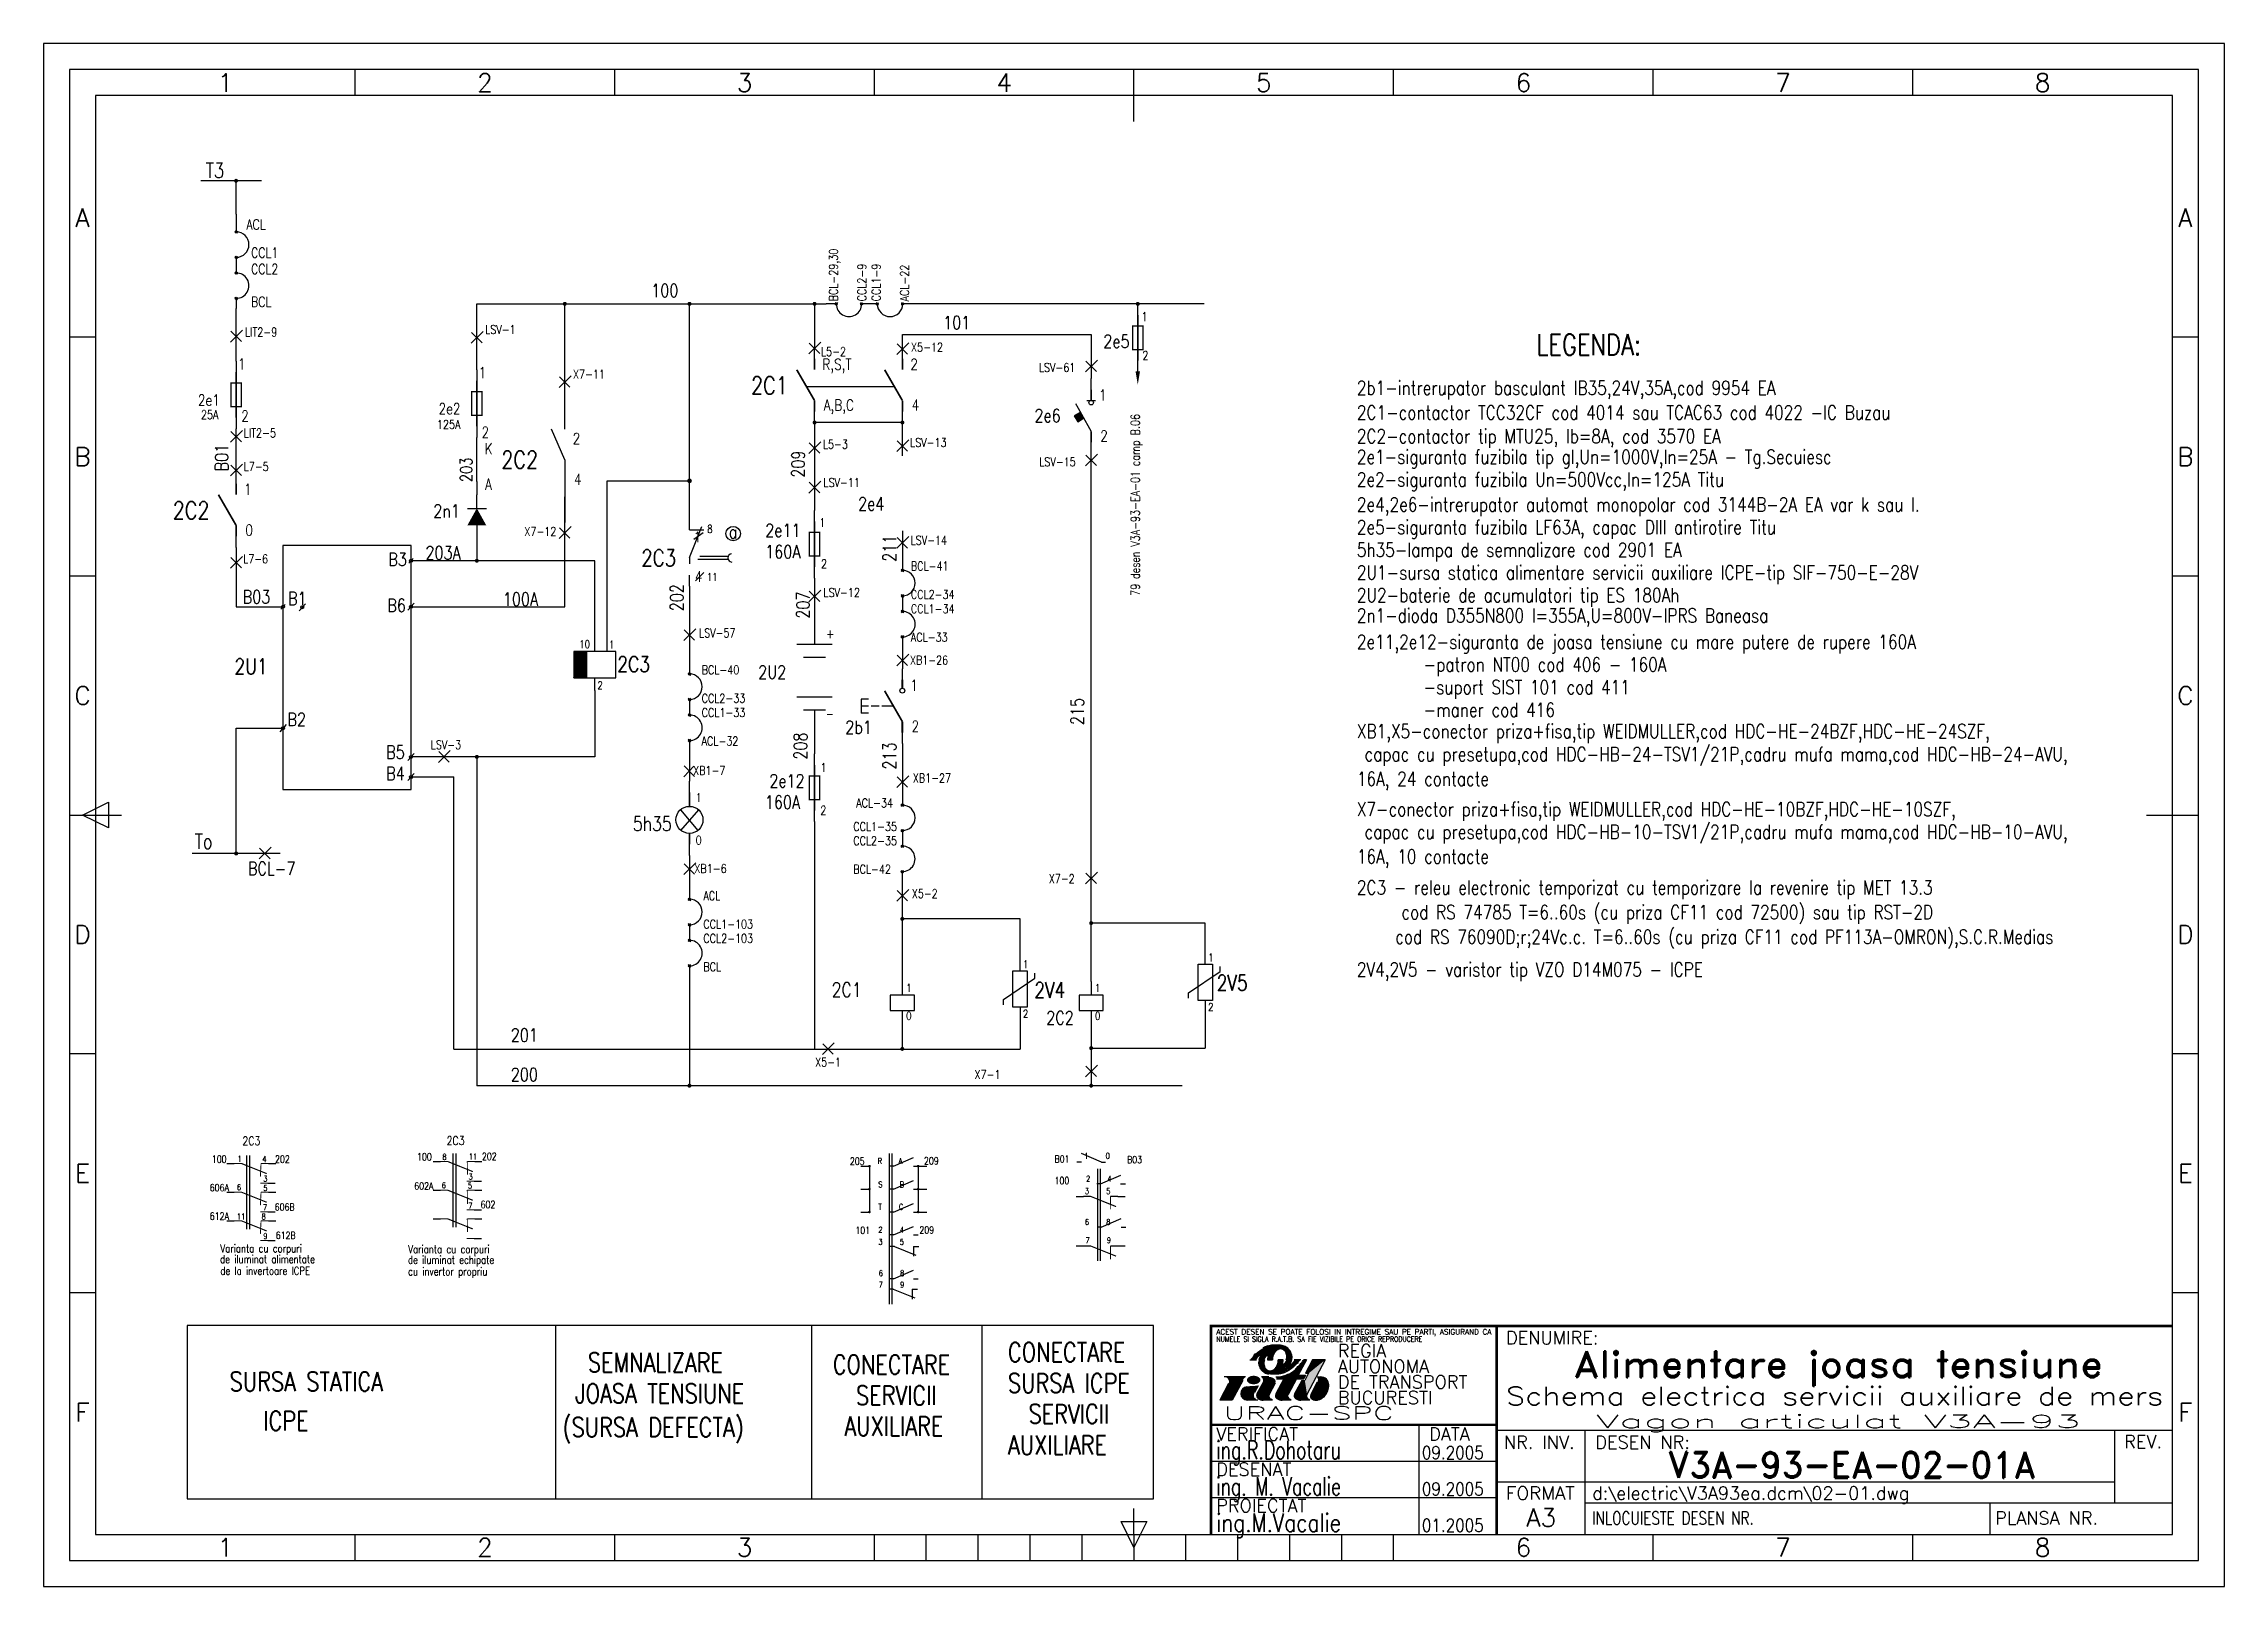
# Model space of a CAD drawing. Extents: x 23 to 1306, y -395 to 239.
# Drawn here: x 22.6 to 442.6, y -393.5 to -96.5 of the extents above; entities that cross this region are included whole.
import ezdxf
from ezdxf.enums import TextEntityAlignment as Align

# ---------------------------------------------------------------- set-up
doc = ezdxf.new("R2010")
doc.units = 0
doc.header["$LTSCALE"] = 7
doc.header["$MEASUREMENT"] = 0
doc.layers.get('0').update_dxf_attribs({"linetype": 'CONTINUOUS'})
doc.layers.get('DEFPOINTS').update_dxf_attribs({"linetype": 'CONTINUOUS'})
doc.layers.add('MODIF', color=2, linetype='CONTINUOUS')
doc.layers.add('TAG', color=2, linetype='CONTINUOUS')
doc.styles.add('ISO', font='SIMPLEX.SHX')
doc.styles.add('ISOCP', font='SIMPLEX.SHX')
doc.styles.add('ROMANC', font='romanc')
doc.styles.add('ROMAND', font='ROMAND.SHX', dxfattribs={"width": 0.8})
doc.styles.add('ROMANS', font='romans', dxfattribs={"width": 0.8})

msp = doc.modelspace()

# ---------------------------------------------------------------- texts
at = {"layer": 'MODIF', "style": 'ROMANS', "width": 0.8}
for s, height, p in [('T3', 2.878, (53.8, -122.32)), ('ACL', 1.947, (61.63, -132.28)), ('CCL1', 1.947, (62.52, -137.71)), ('CCL2', 1.947, (62.52, -140.86)), ('100', 2.539, (139.61, -145.28)), ('BCL', 1.947, (62.52, -147.16)), ('LIT2-9', 1.693, (61.36, -152.86)), ('LSV-1', 1.693, (107.62, -152.37)), ('101', 2.539, (195.83, -151.47)), ('1', 1.69, (234.03, -149.89)), ('L5-2', 1.693, (172.3, -156.63)), ('X5-12', 1.693, (189.65, -155.78)), ('2e5', 2.539, (226.67, -155.07)), ('LEGENDA:', 4, (310.07, -156.45)), ('X7-11', 1.693, (124.55, -160.96)), ('LSV-61', 1.693, (214.26, -159.68)), ('2', 1.69, (234.21, -157.36)), ('2b1-intrerupator basculant IB35,24V,35A,cod 9954 EA', 2.7, (275.5, -164.12)), ('2e1', 2.116, (52.3, -166.17)), ('25A', 1.693, (52.88, -168.76)), ('2e2', 2.116, (98.65, -167.83)), ('2e6', 2.539, (213.42, -169.38)), ('2C1-contactor TCC32CF cod 4014 sau TCAC63 cod 4022 -IC Buzau', 2.7, (275.5, -168.88)), ('LIT2-5', 1.693, (61.12, -172.29)), ('125A', 1.693, (98.34, -170.64)), ('2C2-contactor tip MTU25, Ib=8A, cod 3570 EA', 2.7, (275.5, -173.38)), ('L5-3', 1.693, (172.66, -174.47)), ('LSV-13', 1.693, (189.46, -174.12)), ('LSV-15', 1.693, (214.33, -177.85)), ('2e1-siguranta fuzibila tip gI,Un=1000V,In=25A - Tg.Secuiesc', 2.7, (275.5, -177.38)), ('L7-5', 1.693, (61.12, -178.76)), ('LSV-11', 1.693, (172.77, -181.83)), ('2e2-siguranta fuzibila Un=500Vcc,In=125A Titu', 2.7, (275.5, -181.75)), ('2e4', 2.539, (179.45, -186.35)), ('2e4,2e6-intrerupator automat monopolar cod 3144B-2A EA var k sau l.', 2.7, (275.5, -186.55)), ('2n1', 2.539, (97.63, -187.74)), ('2e11', 2.539, (161.56, -191.46)), ('1', 1.69, (171.98, -189.53)), ('2e5-siguranta fuzibila LF63A, capac DIII antirotire Titu', 2.7, (275.5, -190.92)), ('X7-12', 1.693, (115.18, -191.25)), ('8', 1.5, (150.39, -190.66)), ('a', 2.5, (154.55, -191.74)), ('160A', 2.539, (161.56, -195.57)), ('LSV-14', 1.693, (189.55, -192.95)), ('5h35-lampa de semnalizare cod 2901 EA', 2.7, (275.5, -195.29)), ('L7-6', 1.693, (61.01, -196.54)), ('B3', 2.539, (88.97, -197.04)), ('203A', 2.539, (96.12, -195.77)), ('2', 1.69, (172.32, -197.46)), ('BCL-41', 1.693, (189.61, -197.91)), ('2U1-sursa statica alimentare servicii auxiliare ICPE-tip SIF-750-E-28V', 2.7, (275.5, -199.67)), ('11', 1.5, (150.35, -199.93)), ('LSV-12', 1.693, (172.77, -203.01)), ('2U2-baterie de acumulatori tip ES 180Ah', 2.7, (275.5, -204.04)), ('B03', 2.539, (60.93, -204.26)), ('B1', 2.539, (69.65, -204.57)), ('B6', 2.539, (88.77, -205.89)), ('100A', 2.539, (111.03, -204.7)), ('CCL2-34', 1.693, (189.61, -203.39)), ('CCL1-34', 1.693, (189.61, -206.13)), ('2n1-dioda D355N800 I=355A,U=800V-IPRS Baneasa', 2.7, (275.5, -207.92)), ('LSV-57', 1.693, (148.82, -210.8)), ('+', 1.69, (173.34, -210.94)), ('ACL-33', 1.693, (189.61, -211.61)), ('1', 1.5, (131.45, -212.92)), ('2e11,2e12-siguranta de joasa tensiune cu mare putere de rupere 160A', 2.7, (275.5, -213.01)), ('2U1', 3, (59.35, -217.88)), ('BCL-40', 1.693, (149.31, -217.9)), ('2U2', 2.539, (160.2, -218.75)), ('XB1-26', 1.693, (189.42, -216.01)), ('        -patron NT00 cod 406 - 160A', 2.7, (275.5, -217.38)), ('CCL2-33', 1.693, (149.31, -223.38)), ('        -suport SIST 101 cod 411', 2.7, (275.5, -221.75)), ('B2', 2.539, (69.54, -227.85)), ('CCL1-33', 1.693, (149.31, -226.12)), ('-', 1.69, (173.23, -226.34)), ('        -maner cod 416', 2.7, (275.5, -226.12)), ('LSV-3', 1.693, (97.14, -232.32)), ('ACL-32', 1.693, (149.31, -231.6)), ('2b1', 2.539, (176.97, -229.38)), ('XB1,X5-conector priza+fisa,tip WEIDMULLER,cod HDC-HE-24BZF,HDC-HE-24SZF,', 2.7, (275.5, -230.23)), ('B5', 2.539, (88.56, -234.15)), ('1', 1.69, (172.19, -236.71)), (' capac cu presetupa,cod HDC-HB-24-TSV1/21P,cadru mufa mama,cod HDC-HB-24-AVU,', 2.7, (275.5, -234.6)), ('B4', 2.539, (88.56, -238.26)), ('XB1-7', 1.693, (147.68, -237.26)), ('2e12', 2.539, (162.35, -239.7)), ('XB1-27', 1.693, (189.98, -238.72)), ('16A, 24 contacte', 2.7, (275.5, -239.39)), ('1', 1.69, (148.15, -242.47)), ('160A', 2.539, (161.49, -243.8)), ('2', 1.69, (172.19, -244.93)), ('ACL-34', 1.693, (179.09, -243.53)), ('X7-conector priza+fisa,tip WEIDMULLER,cod HDC-HE-10BZF,HDC-HE-10SZF,', 2.7, (275.5, -245.2)), ('5h35', 2.76, (136.07, -248.04)), ('CCL1-35', 1.693, (178.51, -248.06)), (' capac cu presetupa,cod HDC-HB-10-TSV1/21P,cadru mufa mama,cod HDC-HB-10-AVU,', 2.7, (275.5, -249.57)), ('To', 2.878, (51.68, -251.5)), ('0', 1.69, (148.15, -250.7)), ('CCL2-35', 1.693, (178.51, -250.8)), ('16A, 10 contacte', 2.7, (275.5, -254.35)), ('BCL-7', 2.539, (61.94, -256.55)), ('XB1-6', 1.693, (147.91, -256.15)), ('BCL-42', 1.693, (178.51, -256.28)), ('ACL', 1.693, (149.65, -261.37)), ('X5-2', 1.693, (189.79, -260.97)), ('X7-2', 1.693, (216.17, -258.1)), ('2C3 - releu electronic temporizat cu temporizare la revenire tip MET 13.3', 2.7, (275.5, -260.3)), ('       cod RS 74785 T=6..60s (cu priza CF11 cod 72500) sau tip RST-2D', 2.7, (272.82, -265.05)), ('CCL1-103', 1.693, (149.65, -266.85)), ('CCL2-103', 1.693, (149.65, -269.59)), ('       cod RS 76090D;r;24Vc.c. T=6..60s (cu priza CF11 cod PF113A-OMRON),S.C.R.Medias', 2.7, (271.63, -269.81)), ('BCL', 1.693, (149.65, -275.07)), ('2V4,2V5 - varistor tip VZO D14M075 - ICPE', 2.7, (275.5, -276.11)), ('2C1', 2.76, (174.35, -280.02)), ('2C2', 2.539, (215.68, -285.29)), ('201', 2.539, (112.56, -288.62)), ('200', 2.539, (112.56, -296.24)), ('X5-1', 1.693, (171.17, -293.41)), ('X7-1', 1.693, (201.87, -295.8)), ('100', 1.38, (54.98, -311.93)), ('1', 1.1, (59.94, -311.73)), ('2C3', 1.656, (60.87, -308.56)), ('4', 1.1, (64.71, -311.8)), ('202', 1.38, (67.15, -311.93)), ('100', 1.38, (94.5, -311.48)), ('8', 1.1, (99.39, -311.35)), ('2C3', 1.656, (100.19, -308.5)), ('11', 1.104, (104.49, -311.28)), ('202', 1.38, (107, -311.41)), ('B01', 1.38, (217.28, -311.91)), ('1     0', 1.104, (223.02, -311.16)), ('B03', 1.38, (231.25, -312.03)), ('3', 1.1, (64.9, -315.57)), ('3', 1.1, (104.42, -315.18)), ('205', 1.38, (177.86, -312.33)), ('R', 1.1, (183.22, -312.13)), ('      A', 1.104, (183.28, -312.13)), ('209', 1.38, (192.13, -312.26)), ('100', 1.38, (217.28, -316.06)), ('2     4', 1.104, (223.35, -315.55)), ('606A', 1.38, (54.58, -317.42)), ('6', 1.1, (59.81, -317.22)), ('5', 1.1, (64.9, -317.36)), ('602A', 1.38, (93.97, -317.1)), ('6', 1.1, (99.26, -316.84)), ('5', 1.1, (104.29, -316.9)), ('S     B', 1.104, (183.35, -316.68)), ('3     5', 1.104, (223.13, -317.96)), ('612A', 1.38, (54.58, -322.91)), ('11', 1.104, (59.81, -322.84)), ('8', 1.1, (64.57, -322.84)), ('7', 1.1, (64.84, -321.06)), ('606B', 1.38, (67.09, -321.13)), ('7', 1.1, (104.36, -320.74)), ('602', 1.38, (106.74, -320.67)), ('T     C', 1.104, (183.35, -320.97)), ('6     8', 1.104, (223.13, -323.89)), ('9', 1.1, (64.9, -326.61)), ('612B', 1.38, (67.29, -326.61)), ('101', 1.38, (178.93, -325.65)), ('2     4', 1.104, (183.35, -325.38)), ('3     5', 1.104, (183.35, -327.73)), ('209', 1.38, (191.25, -325.58)), ('7     9', 1.104, (223.24, -327.4)), ('Varianta cu corpuri', 1.5, (56.63, -329.19)), ('de iluminat alimentate', 1.5, (56.58, -331.25)), ('Varianta cu corpuri', 1.5, (92.8, -329.33)), ('de iluminat echipate', 1.5, (92.75, -331.38)), ('de la invertoare ICPE', 1.5, (56.62, -333.49)), ('cu invertor propriu', 1.5, (92.79, -333.62)), ('7     9', 1.104, (183.42, -335.96)), ('6     8', 1.104, (183.42, -333.75)), ('SEMNALIZARE', 3.68, (127.4, -352.23)), ('CONECTARE', 3.68, (208.31, -350.25)), ('SURSA STATICA', 3.68, (58.42, -355.91)), ('CONECTARE', 3.68, (174.56, -352.64)), ('SURSA ICPE', 3.68, (208.31, -356.21)), ('JOASA TENSIUNE', 3.68, (124.95, -358.19)), ('SERVICII', 3.68, (179.05, -358.56)), ('  ICPE', 3.68, (60.87, -363.46)), ('(SURSA DEFECTA)', 3.68, (122.5, -364.69)), ('AUXILIARE', 3.68, (176.8, -364.48)), ('SERVICII', 3.68, (212.28, -362.13)), ('AUXILIARE', 3.68, (208.31, -368.12))]:
    msp.add_text(s, height=height, dxfattribs=at).set_placement(p)
for s, height, p in [('BCL-29,30', 1.693, (175.55, -146.12)), ('CCL2-9', 1.693, (181.03, -146.12)), ('CCL1-9', 1.693, (183.77, -146.12)), ('ACL-22', 1.693, (189.25, -146.12)), ('79 desen V3A-93-EA-01 camp B.06', 1.6928, (233.68, -202.8)), ('B01', 2.539, (58.14, -178.83)), ('209', 2.539, (169.15, -180.05)), ('203', 2.3, (105.13, -180.9)), ('211', 2.539, (186.78, -196.24)), ('202', 2.539, (145.8, -205.76)), ('207', 2.539, (170.1, -207.19)), ('215', 2.539, (222.93, -227.67)), ('208', 2.539, (169.63, -234.34)), ('213', 2.539, (186.78, -236.24))]:
    msp.add_text(s, height=height, rotation=90, dxfattribs=at).set_placement(p)
for tag, p, s in [('1', (60.02, -159.21), '1'), ('1', (106.37, -160.87), '1'), ('R,S,T', (172.58, -159.29), '1'), ('2', (189.51, -159.29), '1'), ('2', (60.65, -169.23), '2'), ('A,B,C', (172.82, -167.14), '2'), ('4', (189.75, -167.14), '2'), ('2', (106.93, -172.35), '2'), ('1', (61.2, -183.34), '1'), ('0', (61.44, -191.19), '2')]:
    msp.add_attdef(tag, p, s, height=2.12, dxfattribs=at)
for tag, p in [('2C1', (165.91, -162.29)), ('2C2', (54.53, -186.34))]:
    msp.add_attdef(tag, text='K1', height=3.386, dxfattribs=at).set_placement(p, align=Align.MIDDLE_RIGHT)

# ---------------------------------------------------------------- blocks, each defined once
blk = doc.blocks.new('A3')
at = {"color": 70}
for p, q in [((-360, 287), (-360, 292)), ((-310, 287), (-310, 292)), ((-260, 287), (-260, 292)), ((-210, 282), (-210, 292)), ((-160, 287), (-160, 292)), ((-110, 287), (-110, 292)), ((-60, 287), (-60, 292)), ((-410, 240.5), (-415, 240.5)), ((-5, 240.5), (-10, 240.5)), ((-410, 194.5), (-415, 194.5)), ((-5, 194.5), (-10, 194.5)), ((-415, 148.5), (-405, 148.5)), ((-412.5, 148.5), (-407.5, 151)), ((-407.5, 146), (-412.5, 148.5)), ((-407.5, 151), (-407.5, 146)), ((-15, 148.5), (-5, 148.5)), ((-410, 102.5), (-415, 102.5)), ((-5, 102.5), (-10, 102.5)), ((-410, 56.5), (-415, 56.5)), ((-5, 56.5), (-10, 56.5)), ((-210, 10), (-210, 15)), ((-360, 5), (-360, 10)), ((-310, 5), (-310, 10)), ((-260, 5), (-260, 10)), ((-250, 5), (-250, 10)), ((-240, 5), (-240, 10)), ((-230, 5), (-230, 10)), ((-220, 5), (-220, 10)), ((-212.5, 12.5), (-207.5, 12.5)), ((-210, 7.5), (-212.5, 12.5)), ((-207.5, 12.5), (-210, 7.5)), ((-210, 10), (-210, 5)), ((-200, 5), (-200, 10)), ((-190, 5), (-190, 10)), ((-180, 5), (-180, 10)), ((-170, 5), (-170, 10)), ((-160, 5), (-160, 10)), ((-110, 5), (-110, 10)), ((-60, 5), (-60, 10))]:
    blk.add_line(p, q, dxfattribs=at)
at = {"color": 240}
for points in [[(0, 297), (-420, 297), (-420, 0), (0, 0)], [(-5, 292), (-415, 292), (-415, 5), (-5, 5)]]:
    blk.add_lwpolyline(points, close=True, dxfattribs=at)
at = {"color": 70}
blk.add_lwpolyline([(-10, 287), (-410, 287), (-410, 10), (-10, 10)], close=True, dxfattribs=at)
at = {"color": 50}
for s, style, p in [('1', 'ISOCP', (-385, 289.5)), ('2', 'ISO', (-335, 289.5)), ('3', 'ISO', (-285, 289.5)), ('4', 'ISO', (-235, 289.5)), ('5', 'ISO', (-185, 289.5)), ('6', 'ISO', (-135, 289.5)), ('7', 'ISO', (-85, 289.5)), ('8', 'ISO', (-35, 289.5)), ('A', 'ISO', (-412.5, 263.5)), ('A', 'ISO', (-7.5, 263.5)), ('B', 'ISO', (-412.5, 217.5)), ('B', 'ISO', (-7.5, 217.5)), ('C', 'ISO', (-412.5, 171.5)), ('C', 'ISO', (-7.5, 171.5)), ('D', 'ISO', (-412.5, 125.5)), ('D', 'ISO', (-7.5, 125.5)), ('E', 'ISO', (-412.5, 79.5)), ('E', 'ISO', (-7.5, 79.5)), ('F', 'ISO', (-412.5, 33.5)), ('F', 'ISO', (-7.5, 33.5)), ('1', 'ISOCP', (-385, 7.5)), ('2', 'ISO', (-335, 7.5)), ('3', 'ISO', (-285, 7.5)), ('6', 'ISO', (-135, 7.5)), ('7', 'ISO', (-85, 7.5)), ('8', 'ISO', (-35, 7.5))]:
    blk.add_text(s, height=3.5, dxfattribs=dict(at, style=style)).set_placement(p, align=Align.MIDDLE)
blk = doc.blocks.new('RATB')
at = {"color": 40}
for p, q in [((8.29, 9.9), (9.54, 9.9)), ((11.66, 9.9), (12.64, 9.9)), ((14.69, 9.9), (13.71, 9.9)), ((18.06, 9.9), (16.81, 9.9)), ((17.32, 8.4), (17.39, 8.47)), ((19.16, 9.9), (17.59, 6.97)), ((19.16, 9.9), (18.64, 9.9)), ((20.36, 9.9), (18.99, 7.32)), ((22.77, 9.9), (19.23, 3.26)), ((22.77, 9.9), (20.36, 9.9)), ((4.18, 5.38), (2.46, 2.15)), ((7.44, 6.63), (3.32, 6.63)), ((6.89, 5.94), (4.87, 2.15)), ((9.88, 4.91), (9.19, 3.6)), ((10.88, 5.67), (9.64, 3.36)), ((11.95, 6.63), (10.54, 6.63)), ((13.15, 5.42), (12, 3.26)), ((14.82, 6.28), (13.26, 3.36)), ((13.3, 6.63), (13.71, 6.65)), ((13.4, 6.28), (14.82, 6.28)), ((13.71, 6.65), (14.31, 6.73)), ((14.31, 6.73), (14.73, 6.82)), ((14.73, 6.82), (15.22, 6.97)), ((15.22, 6.97), (15.73, 7.24)), ((17.23, 6.28), (15.62, 3.26)), ((18.25, 5.93), (16.87, 3.36)), ((17.05, 8.16), (17.32, 8.4)), ((17.23, 6.28), (18.64, 6.28)), ((17.59, 6.97), (19.01, 6.97)), ((18.25, 5.93), (18.85, 5.93)), ((19.01, 6.97), (18.64, 6.28)), ((19.59, 7.32), (18.85, 5.93)), ((18.99, 7.32), (19.59, 7.32)), ((21.26, 5.59), (20.01, 3.26)), ((21.22, 6.63), (21.91, 6.63)), ((4.87, 2.15), (2.46, 2.15)), ((9.77, 2.15), (7.79, 2.15)), ((12.61, 2.15), (10.85, 2.15)), ((12.61, 2.15), (12.28, 2.33)), ((16.23, 2.15), (14.47, 2.15)), ((16.23, 2.15), (15.9, 2.33)), ((19.84, 2.15), (18.08, 2.15)), ((19.84, 2.15), (19.51, 2.33))]:
    blk.add_line(p, q, dxfattribs=at)
for points in [[(10.03, 9.9, 0.047001), (9.95, 9.4, 0.072657), (9.99, 9.08, 0.024176), (10.16, 8.49, 0.05712), (10.27, 8.26, 0.02409), (10.4, 8.09, 0.014395), (10.62, 7.81, 0.046768), (10.8, 7.65, 0.031027), (11.09, 7.44)], [(11.09, 9.9, 0.04888), (10.98, 9.43, 0.067418), (10.99, 9.08, 0.012512), (11.06, 8.67, 0.046313), (11.09, 8.56, 0.02866), (11.18, 8.37, 0.04799), (11.25, 8.26, 0.027533), (11.36, 8.15, 0.02878), (11.47, 8.05, 0.020408), (11.61, 7.95, 0.028785), (11.72, 7.88, 0.02307), (11.83, 7.84, 0.025276), (11.93, 7.8, 0.029587), (12.03, 7.78, 0.0261), (12.15, 7.77, 0.034106), (12.27, 7.77, 0.03305), (12.4, 7.79, 0.031407), (12.52, 7.83, 0.027201), (12.64, 7.88, 0.027571), (12.8, 7.97, 0.032433), (12.93, 8.06, 0.017982), (13.05, 8.18, 0.025528), (13.13, 8.26, 0.009898), (13.24, 8.39, 0.014131), (13.3, 8.48, 0.005952), (13.37, 8.57, 0.007874), (13.41, 8.64, 0.013516), (13.48, 8.76, 0.012262), (13.55, 8.9, 0.010996), (13.6, 9.02, 0.020912), (13.62, 9.08, 0.006638), (13.63, 9.11, 0.003922), (13.65, 9.16, 0.014081), (13.68, 9.28, 0.011261), (13.71, 9.42, 0.018498), (13.71, 9.45, 0.00311), (13.73, 9.61, 0.039527), (13.73, 9.73, 0.0256), (13.71, 9.9)], [(15.26, 9.9, 0.04888), (15.36, 10.37, 0.067418), (15.36, 10.71, 0.012512), (15.29, 11.12, 0.046313), (15.26, 11.23, 0.02866), (15.17, 11.43, 0.04799), (15.1, 11.53, 0.027533), (14.99, 11.65, 0.02878), (14.88, 11.74, 0.020408), (14.73, 11.85, 0.028785), (14.62, 11.91, 0.02307), (14.52, 11.96, 0.025276), (14.42, 11.99, 0.029587), (14.31, 12.01, 0.0261), (14.2, 12.02, 0.034106), (14.07, 12.02, 0.03305), (13.95, 12, 0.031407), (13.83, 11.97, 0.027201), (13.7, 11.91, 0.027571), (13.55, 11.82, 0.032433), (13.42, 11.73, 0.017982), (13.3, 11.62, 0.025528), (13.21, 11.53, 0.009898), (13.11, 11.41, 0.014131), (13.04, 11.31, 0.005952), (12.98, 11.22, 0.007874), (12.94, 11.15, 0.013516), (12.87, 11.03, 0.012262), (12.8, 10.9, 0.010996), (12.75, 10.78, 0.020912), (12.72, 10.71, 0.006638), (12.72, 10.69, 0.003922), (12.7, 10.64, 0.014081), (12.67, 10.52, 0.011261), (12.64, 10.37, 0.018498), (12.64, 10.34, 0.00311), (12.62, 10.18, 0.039527), (12.62, 10.07, 0.0256), (12.64, 9.9)], [(16.32, 9.9, 0.047001), (16.39, 10.39, 0.072657), (16.36, 10.71, 0.024176), (16.19, 11.3, 0.05712), (16.08, 11.53, 0.02409), (15.95, 11.71, 0.014395), (15.72, 11.99, 0.046768), (15.55, 12.15, 0.031027), (15.26, 12.35)]]:
    blk.add_lwpolyline(points, format="xyb", dxfattribs=at)
at = {"color": 40, "flags": 128}
blk.add_lwpolyline([(21.29, 2.18, 0.07519), (21.9, 2.37, 0.103495), (22.73, 3.01, 0.091904), (23.26, 3.94, 0.085107), (23.46, 5.08, 0.085107)], format="xyb", dxfattribs=at)
at = {"color": 40}
for centre, radius, start, end in [((12.41, 10.52), 2.17, 96.8211, 108.9325), ((13.59, 0.67), 12.1, 91.6964, 96.8211), ((13.39, 7.25), 5.51, 78.6042, 91.6964), ((14, 10.28), 2.42, 58.8019, 78.6042), ((33.45, -13.3), 34.29, 134.6817, 135.4865), ((12.29, 9.53), 2.3, 144.0002, 170.76), ((12.2, 9.83), 2.74, 113.911, 122.24), ((14.19, 5.34), 7.65, 108.9325, 113.911), ((14.93, 9.86), 3.27, 161.7905, 179.2848), ((11.42, 9.94), 3.27, 341.7905, 359.2848), ((14.06, 10.27), 2.3, 324.0002, 350.76), ((-15.94, 41.79), 47.13, 315, 315.973), ((16.88, 9.86), 0.893, 316.8981, 318.6566), ((14.91, 11.98), 4.23, 315.973, 321.3402), ((7.72, 17.73), 13.43, 321.3402, 324.353), ((7.79, 3.44), 1.29, 94.5979, 270), ((-47.94, 710.15), 707.62, 274.50891, 274.68697), ((10.27, 6), 0.689, 331.9275, 66.4849), ((12.34, 9.52), 2.42, 238.8019, 258.6042), ((21.91, 5.08), 1.55, 0, 90), ((9.77, 2.84), 0.689, 201.8729, 270), ((10.25, 3.03), 0.689, 151.9275, 234.4615), ((10.85, 3.87), 1.72, 234.4615, 270), ((12.61, 2.94), 0.689, 151.9275, 241.9275), ((13.86, 3.03), 0.689, 151.9275, 234.4615), ((14.47, 3.87), 1.72, 234.4615, 270), ((16.22, 2.94), 0.689, 151.9275, 241.9275), ((17.48, 3.03), 0.689, 151.9275, 234.4615), ((18.08, 3.87), 1.72, 234.4615, 270), ((19.84, 2.94), 0.689, 151.9275, 241.9275), ((20.62, 2.94), 0.689, 151.9275, 242.7821), ((21.01, 3.7), 1.55, 242.7821, 280.2311)]:
    blk.add_arc(centre, radius, start, end, dxfattribs=at)
for points in [[(11.13, 12.35), (11.82, 10.88), (11.79, 12.6), (11.82, 10.88)], [(11.79, 12.6), (11.82, 10.88), (12.19, 12.68), (11.82, 10.88)], [(12.19, 12.68), (11.82, 10.88), (13.13, 12.76), (11.82, 10.88)], [(13.13, 12.76), (11.82, 10.88), (13.69, 12.75), (11.82, 10.88)], [(13.92, 11.99), (13.69, 12.75), (13.38, 11.7), (11.82, 10.88)], [(14.46, 11.98), (14.59, 12.63), (13.92, 11.99), (13.69, 12.75)], [(13.69, 12.75), (14.59, 12.63), (14.16, 12.71)], [(14.91, 11.72), (15.13, 12.42), (14.46, 11.98), (14.59, 12.63)], [(14.59, 12.63), (15.13, 12.42), (14.89, 12.53)], [(8.29, 9.9), (9.54, 9.9), (8.79, 10.52), (9.82, 10.33)], [(8.79, 10.52), (9.82, 10.33), (9.28, 11.03), (10.07, 10.59)], [(9.28, 11.03), (10.07, 10.59), (9.78, 11.49), (10.43, 10.88)], [(9.78, 11.49), (10.43, 10.88), (10.4, 11.93), (11.82, 10.88)], [(10.03, 9.9), (11.09, 9.9), (9.95, 9.4), (11, 9.53)], [(9.95, 9.4), (11, 9.53), (10.06, 8.79), (11, 9.02)], [(9.95, 9.4), (10.06, 8.79), (9.96, 9.24)], [(9.96, 9.24), (10.06, 8.79), (9.97, 9.13)], [(10.16, 10.38), (11.4, 10.45), (10.03, 9.9), (11.09, 9.9)], [(10.06, 8.79), (11, 9.02), (10.28, 8.25), (11.08, 8.6)], [(10.43, 10.88), (11.82, 10.88), (10.16, 10.38), (11.4, 10.45)], [(10.28, 8.25), (11.08, 8.6), (10.67, 7.76), (11.25, 8.27)], [(10.4, 11.93), (11.82, 10.88), (11.13, 12.35), (11.82, 10.88)], [(12.63, 10.27), (11.68, 10.22), (12.64, 9.9), (11.66, 9.9)], [(12.69, 10.61), (11.73, 10.54), (12.63, 10.27), (11.68, 10.22)], [(12.91, 11.1), (11.82, 10.88), (12.69, 10.61), (11.73, 10.54)], [(13.38, 11.7), (11.82, 10.88), (12.91, 11.1), (11.82, 10.88)], [(13.55, 7.06), (12.96, 8.09), (14.06, 7.1), (13.26, 8.42)], [(13.3, 8.48), (13.3, 8.48), (13.26, 8.42)], [(13.3, 8.48), (14.88, 7.31), (13.26, 8.42)], [(14.06, 7.1), (13.26, 8.42), (14.88, 7.31), (13.26, 8.42)], [(13.55, 8.9), (14.88, 7.31), (13.3, 8.48)], [(13.6, 9.03), (14.52, 8.92), (13.55, 8.9), (14.88, 7.31)], [(13.71, 9.44), (14.65, 9.44), (13.6, 9.03), (14.52, 8.92)], [(14.16, 11.99), (13.92, 11.99), (13.68, 11.86)], [(13.71, 9.9), (14.69, 9.9), (13.71, 9.44), (14.65, 9.44)], [(14.16, 11.99), (14.46, 11.98), (14.09, 11.97), (14.49, 11.96)], [(14.27, 11.96), (14.67, 11.85), (14.49, 11.96)], [(14.52, 8.92), (15.91, 8.92), (14.99, 9.4), (16.15, 9.33)], [(14.52, 8.92), (15.91, 8.92), (15.82, 7.78), (14.88, 7.31)], [(14.52, 8.92), (15.41, 8.13), (14.88, 7.31)], [(15.13, 11.48), (15.82, 11.87), (14.91, 11.72), (15.13, 12.42)], [(14.99, 9.4), (16.15, 9.33), (15.25, 9.87), (16.28, 9.72)], [(15.13, 12.42), (15.82, 11.87), (15.52, 12.17)], [(15.32, 10.99), (16.14, 11.41), (15.13, 11.48), (15.82, 11.87)], [(15.25, 9.87), (16.28, 9.72), (15.35, 10.25), (16.38, 10.26)], [(15.37, 10.55), (16.33, 10.85), (15.32, 10.99), (16.14, 11.41)], [(15.35, 10.25), (16.38, 10.26), (15.37, 10.55), (16.33, 10.85)], [(15.91, 8.92), (15.82, 7.78), (15.41, 8.13)], [(15.91, 8.92), (16.39, 8.17), (15.82, 7.78)], [(16.31, 9.23), (17.05, 8.75), (15.91, 8.92), (16.39, 8.17)], [(16.6, 9.55), (17.56, 9.28), (16.31, 9.23), (17.05, 8.75)], [(16.33, 10.85), (16.38, 10.26), (16.39, 10.56)], [(16.81, 9.9), (18.06, 9.9), (16.6, 9.55), (17.56, 9.28)], [(17.35, 8.42), (17.59, 6.97), (16.97, 8.1), (17.59, 6.97)], [(17.78, 8.86), (17.59, 6.97), (17.35, 8.42), (17.59, 6.97)], [(18.64, 9.9), (19.16, 9.9), (18.24, 9.37), (17.59, 6.97)], [(18.24, 9.37), (17.59, 6.97), (17.78, 8.86), (17.59, 6.97)], [(19.59, 7.32), (22.77, 9.9), (18.85, 5.93), (19.27, 3.34)], [(20.36, 9.9), (22.77, 9.9), (18.99, 7.32), (19.59, 7.32)], [(4.18, 5.38), (6.89, 5.94), (2.46, 2.15), (4.87, 2.15)], [(3.32, 6.63), (7.44, 6.63), (3.74, 6.53), (7.16, 6.34)], [(3.74, 6.53), (7.16, 6.34), (4.04, 6.29), (6.95, 6.05)], [(6.95, 6.05), (4.04, 6.29), (6.89, 5.94), (4.23, 5.87)], [(4.24, 5.63), (6.89, 5.94), (4.18, 5.38)], [(4.23, 5.87), (6.89, 5.94), (4.24, 5.63), (6.89, 5.94)], [(6.83, 4.3), (6.51, 3.38), (6.71, 4.14), (6.55, 3.79)], [(6.83, 4.3), (9.19, 3.6), (6.51, 3.38), (9.05, 3.16)], [(7.69, 4.73), (9.88, 4.91), (6.83, 4.3), (9.19, 3.6)], [(7.69, 4.73), (6.83, 4.3), (7.3, 4.64), (6.96, 4.43)], [(7.72, 6.18), (7.72, 5.84), (7.69, 6.03)], [(7.8, 6.34), (7.78, 5.73), (7.72, 6.18), (7.72, 5.84)], [(7.93, 6.5), (7.96, 5.53), (7.8, 6.34), (7.78, 5.73)], [(8.06, 6.59), (8.1, 5.43), (7.93, 6.5), (7.96, 5.53)], [(8.22, 6.68), (8.29, 5.34), (8.06, 6.59), (8.1, 5.43)], [(8.38, 6.75), (8.44, 5.28), (8.22, 6.68), (8.29, 5.34)], [(8.54, 6.79), (8.57, 5.25), (8.38, 6.75), (8.44, 5.28)], [(8.67, 6.82), (8.69, 5.23), (8.54, 6.79), (8.57, 5.25)], [(8.79, 6.83), (8.8, 5.22), (8.67, 6.82), (8.69, 5.23)], [(8.79, 6.83), (8.9, 6.84), (8.91, 5.21)], [(8.91, 5.21), (9.1, 5.21), (8.79, 6.83), (8.8, 5.22)], [(8.9, 6.84), (9.09, 6.84), (8.91, 5.21), (9.1, 5.21)], [(9.1, 5.21), (9.09, 6.84), (9.19, 5.22), (9.19, 6.83)], [(9.19, 5.22), (9.19, 6.83), (9.32, 5.23), (9.31, 6.82)], [(9.32, 5.23), (9.31, 6.82), (9.44, 5.25), (9.45, 6.79)], [(9.44, 5.25), (9.45, 6.79), (9.58, 5.29), (9.57, 6.76)], [(9.58, 5.29), (9.57, 6.76), (9.73, 5.34), (9.73, 6.7)], [(9.64, 3.36), (13.15, 5.42), (9.58, 2.88), (12, 3.26)], [(10.88, 5.67), (13.22, 5.9), (9.64, 3.36), (13.15, 5.42)], [(9.73, 5.34), (9.73, 6.7), (9.86, 5.41), (9.87, 6.63)], [(9.86, 5.41), (9.87, 6.63), (10.03, 5.52), (10.01, 6.54)], [(10.03, 5.52), (10.01, 6.54), (10.16, 5.65), (10.12, 6.44)], [(10.16, 5.65), (10.12, 6.44), (10.26, 5.8), (10.23, 6.3)], [(10.26, 5.8), (10.23, 6.3), (10.29, 5.9), (10.28, 6.2)], [(10.28, 6.2), (10.29, 5.9), (10.3, 6.13), (10.31, 6.02)], [(10.54, 6.63), (11.95, 6.63), (10.92, 6.21), (12.95, 6.31)], [(10.67, 7.76), (11.25, 8.27), (11.23, 7.37), (11.57, 7.98)], [(10.75, 6.4), (10.91, 6.04), (10.92, 6.21)], [(10.92, 6.21), (12.95, 6.31), (10.88, 5.67), (13.22, 5.9)], [(11.23, 7.37), (11.57, 7.98), (11.68, 7.19), (11.88, 7.82)], [(11.68, 7.19), (11.88, 7.82), (12.29, 7.07), (12.28, 7.77)], [(11.95, 6.63), (12.95, 6.31), (12.3, 6.59), (12.59, 6.5)], [(12.29, 7.07), (12.28, 7.77), (12.86, 7.03), (12.67, 7.9)], [(12.86, 7.03), (12.67, 7.9), (13.55, 7.06), (12.96, 8.09)], [(12.95, 6.31), (13.22, 5.9), (13.12, 6.12)], [(13.22, 5.9), (13.15, 5.42), (13.23, 5.67)], [(14.82, 6.28), (17.23, 6.28), (13.26, 3.36), (15.62, 3.26)], [(13.78, 6.66), (13.3, 6.63), (13.4, 6.28)], [(13.4, 6.28), (18.64, 6.28), (13.78, 6.66), (17.59, 6.97)], [(13.78, 6.66), (14.75, 6.82), (15, 6.76)], [(14.75, 6.82), (15.21, 6.97), (15, 6.76)], [(15, 6.76), (15, 6.76), (15.21, 6.97), (15.55, 6.8)], [(15.65, 7.19), (17.59, 6.97), (15.21, 6.97), (15.55, 6.8)], [(16.1, 7.46), (17.59, 6.97), (15.65, 7.19), (17.59, 6.97)], [(16.51, 7.75), (16.1, 7.46), (17.59, 6.97)], [(16.97, 8.1), (17.59, 6.97), (16.51, 7.75), (17.59, 6.97)], [(18.25, 5.93), (18.85, 5.93), (16.87, 3.36), (19.23, 3.26)], [(17.59, 6.97), (19.01, 6.97), (18.64, 6.28)], [(18.85, 5.93), (19.23, 3.26), (19.27, 3.34)], [(20.01, 3.26), (21.26, 5.59), (23.26, 3.94)], [(21.22, 6.63), (21.57, 6.63), (21.31, 6.43), (21.51, 6.44)], [(21.26, 5.59), (23.02, 6.16), (21.91, 6.63)], [(21.26, 5.59), (21.91, 6.63), (21.34, 5.8)], [(21.26, 5.59), (23.46, 5.08), (23.02, 6.16)], [(21.26, 5.59), (23.26, 3.94), (23.46, 5.08)], [(21.31, 6.43), (21.51, 6.44), (21.36, 6.23), (21.44, 6.21)], [(21.34, 5.8), (21.34, 5.8), (21.57, 6.63), (21.37, 6.02)], [(21.57, 6.63), (21.37, 6.02), (21.91, 6.63), (21.34, 5.8)], [(21.36, 6.23), (21.44, 6.21), (21.37, 6.02)], [(21.91, 6.63), (23.02, 6.16), (22.39, 6.55), (22.77, 6.37)], [(23.02, 6.16), (23.46, 5.08), (23.17, 5.98), (23.38, 5.57)], [(23.46, 5.08), (23.26, 3.94), (23.41, 4.51)], [(6.51, 3.38), (9.13, 2.58), (6.9, 2.51), (9.38, 2.27)], [(6.51, 3.38), (9.05, 3.16), (6.51, 3.38), (9.13, 2.58)], [(6.51, 3.38), (6.9, 2.51), (6.58, 3), (6.75, 2.69)], [(6.9, 2.51), (9.38, 2.27), (7.79, 2.15), (9.77, 2.15)], [(6.9, 2.51), (7.79, 2.15), (7.07, 2.37), (7.39, 2.22)], [(9.58, 2.88), (9.64, 3.36), (9.57, 3.1)], [(9.58, 2.88), (12, 3.26), (9.85, 2.47), (11.94, 2.75)], [(9.85, 2.47), (9.58, 2.88), (9.68, 2.64)], [(9.85, 2.47), (11.94, 2.75), (10.85, 2.15), (12.28, 2.33)], [(10.85, 2.15), (9.85, 2.47), (10.28, 2.25)], [(10.85, 2.15), (12.28, 2.33), (12.61, 2.15)], [(11.98, 3.03), (12.1, 2.55), (11.94, 2.75)], [(13.26, 3.36), (13.19, 2.88), (13.18, 3.14)], [(13.26, 3.36), (15.62, 3.26), (13.19, 2.88), (15.56, 2.75)], [(13.19, 2.88), (15.56, 2.75), (13.48, 2.46), (15.88, 2.34)], [(13.48, 2.46), (13.19, 2.88), (13.29, 2.66)], [(14.47, 2.15), (13.46, 2.47), (13.9, 2.25)], [(13.48, 2.46), (15.88, 2.34), (14.47, 2.15), (16.23, 2.15)], [(15.58, 2.94), (15.71, 2.55), (15.56, 2.75)], [(15.64, 3.31), (15.6, 3.15), (15.62, 3.26)], [(16.87, 3.36), (16.81, 2.89), (16.8, 3.13)], [(16.87, 3.36), (19.23, 3.26), (16.81, 2.89)], [(16.81, 2.89), (19.23, 3.26), (19.18, 2.72)], [(16.81, 2.89), (19.18, 2.72), (17.08, 2.47)], [(17.08, 2.47), (16.81, 2.89), (16.9, 2.66)], [(17.08, 2.47), (19.18, 2.72), (18.08, 2.15)], [(18.08, 2.15), (17.08, 2.47), (17.51, 2.25)], [(19.18, 2.72), (18.08, 2.15), (19.51, 2.33)], [(19.51, 2.33), (19.84, 2.15), (18.08, 2.15)], [(19.2, 2.98), (19.34, 2.53), (19.18, 2.72)], [(19.27, 3.34), (19.22, 3.14), (19.23, 3.26)], [(20.01, 3.26), (19.96, 2.73), (19.93, 2.99)], [(19.96, 2.73), (20.01, 3.26), (20.3, 2.32)], [(20.3, 2.32), (19.96, 2.73), (20.09, 2.5)], [(20.01, 3.26), (22.73, 3.01), (23.26, 3.94)], [(20.01, 3.26), (21.9, 2.37), (22.73, 3.01)], [(20.01, 3.26), (20.3, 2.32), (21.29, 2.18)], [(20.01, 3.26), (21.29, 2.18), (21.9, 2.37)], [(20.3, 2.32), (20.3, 2.32), (21.29, 2.18)], [(21.29, 2.18), (20.3, 2.32), (20.77, 2.17)], [(22.73, 3.01), (21.9, 2.37), (22.34, 2.64)], [(23.26, 3.94), (22.73, 3.01), (23.04, 3.45)]]:
    blk.add_solid(points, dxfattribs=at)
blk = doc.blocks.new('INDE_ISO')
at = {"color": 240}
for p, q in [((-145, 21), (-145, 0)), ((-130, 20), (0, 20)), ((-113, 20), (-113, 6)), ((-11, 20), (-11, 6)), ((-185, 14), (-130, 14)), ((-130, 10), (-113, 10)), ((-113, 10), (-11, 10)), ((-185, 7), (-130, 7)), ((-113, 6), (-113, 0)), ((-113, 6), (0, 6)), ((-35, 6), (-35, 0))]:
    blk.add_line(p, q, dxfattribs=at)
at = {"color": 70, "const_width": 0.5}
for points in [[(0, 40), (-185, 40), (-185, 0)], [(-130, 40), (-130, 0)], [(-185, 21), (-130, 21)]]:
    blk.add_lwpolyline(points, dxfattribs=at)
blk.add_blockref('RATB', (-185.8, 23.6))
at = {"color": 40, "style": 'ISO', "width": 0.87776}
blk.add_text('ACEST DESEN SE POATE FOLOSI IN INTREGIME SAU PE PARTI, ASIGURAND CA', height=1, dxfattribs=at).set_placement((-184, 38.4), (-131, 38.4), align=Align.FIT)
at = {"color": 40, "style": 'ISO', "width": 0.8778}
blk.add_text('NUMELE SI SIGLA R.A.T.B. SA FIE VIZIBILE PE ORICE REPRODUCERE', height=1, dxfattribs=at).set_placement((-184, 37))
at = {"color": 240}
for s, style, p in [('DENUMIRE:', 'ISO', (-128.2, 36.5)), ('REGIA', 'ROMANC', (-160.6, 34)), ('AUTONOMA', 'ROMANC', (-160.6, 31)), ('DE TRANSPORT', 'ROMANC', (-160.6, 28)), ('BUCURESTI', 'ROMANC', (-160.6, 25)), ('VERIFICAT', 'ISO', (-184, 18)), ('DATA', 'ISO', (-143, 18)), ('NR. INV.', 'ISO', (-128.6, 16.4)), ('DESEN NR:', 'ISO', (-111, 16.4)), ('DESENAT', 'ISO', (-184, 11.2)), ('PROIECTAT', 'ISO', (-184, 4.2)), ('PLANSA NR.', 'ISO', (-34, 1.8))]:
    blk.add_text(s, height=2.5, dxfattribs=dict(at, style=style)).set_placement(p)
at = {"color": 240, "style": 'ROMANC', "width": 1.8}
blk.add_text('URAC-SPC', height=2.5, dxfattribs=at).set_placement((-182.6, 22))
at = {"color": 240, "style": 'ISO'}
blk.add_text('REV.', height=2.5, dxfattribs=at).set_placement((-5.5, 17.75), align=Align.MIDDLE)
for s, width, p, p2 in [('FORMAT', 0.917397, (-128.2, 6.6), (-114.99, 6.6)), ('INLOCUIESTE DESEN NR.', 0.687691, (-111.6, 1.8), (-80.49, 1.8))]:
    blk.add_text(s, height=2.5, dxfattribs=dict(at, width=width)).set_placement(p, p2, align=Align.FIT)
at = {"color": 70, "style": 'ROMAND'}
for tag, width, p, p2 in [('DENUMIRE_DESEN', 2.637015, (-127.8, 30.2), (-1.6, 30.2)), ('NUMAR_DESEN', 1.912258, (-111.6, 10.8), (-12.8, 10.8))]:
    blk.add_attdef(tag, text='', height=5, dxfattribs=dict(at, width=width)).set_placement(p, p2, align=Align.FIT)
at = {"color": 50, "style": 'ISO'}
for tag, width, p, p2 in [('SUBANSAMBLU', 3.798, (-128.2, 24.8), (-1.6, 24.8)), ('VERIFICAT', 3, (-184, 14.4), (-160, 14.4)), ('DESENAT', 3, (-184, 7.4), (-160, 7.4)), ('PROIECTAT', 3, (-184, 0.4), (-160, 0.4))]:
    blk.add_attdef(tag, text='', height=3.5, dxfattribs=dict(at, width=width)).set_placement(p, p2, align=Align.FIT)
at = {"color": 240, "style": 'ISO'}
for tag, width, p, p2 in [('ANSAMBLU', 7.334069, (-128.2, 20.4), (-1.6, 20.4)), ('DATA', 0.617749, (-144.4, 14.4), (-132.49, 14.4)), ('DATA', 0.617749, (-144.4, 7.4), (-132.49, 7.4)), ('PLANSA', 1.983142, (-11, 1.8), (-0.85, 1.8)), ('DATA', 0.617749, (-144.4, 0.4), (-132.49, 0.4))]:
    blk.add_attdef(tag, text='', height=2.5, dxfattribs=dict(at, width=width)).set_placement(p, p2, align=Align.FIT)
blk.add_attdef('NUME_DWG', (-111.6, 6.6), '', height=2.5, dxfattribs=at)
at = {"color": 50, "style": 'ISO'}
blk.add_attdef('FORMAT', text='', height=3.5, dxfattribs=at).set_placement((-121.4, 1.4), align=Align.CENTER)
blk = doc.blocks.new('VARISTOR')
for p, q in [((0, -1.5), (0, 0)), ((0, -8.5), (0, -10))]:
    blk.add_line(p, q)
at = {"flags": 128}
blk.add_lwpolyline([(-3.22, -8.07), (-3.22, -7.06), (2.86, -2.95), (2.86, -2)], dxfattribs=at)
blk.add_lwpolyline([(-1.4, -8.5), (-1.4, -1.5), (1.4, -1.5), (1.4, -8.5)], close=True, dxfattribs=at)
at = {"style": 'ROMANS', "width": 0.8}
for tag, p, height in [('1', (0.55, -0.99), 1.5), ('V', (-6.29, -6.62), 3), ('2', (0.55, -10.54), 1.5)]:
    blk.add_attdef(tag, p, '', height=height, dxfattribs=at)
blk = doc.blocks.new('MONO1')
at = {"linetype": 'Continuous'}
for p, q in [((0, 14.5), (0, 17)), ((-1, 12), (1, 12)), ((0, 0), (0, 2.5))]:
    blk.add_line(p, q, dxfattribs=at)
at = {"linetype": 'Continuous', "const_width": 0.3, "flags": 128}
blk.add_lwpolyline([(0, 5), (-3.52, 11.31)], dxfattribs=at)
at = {"linetype": 'Continuous', "const_width": 0.4}
for points in [[(0, 12), (0, 14.5)], [(0, 2.5), (0, 5)]]:
    blk.add_lwpolyline(points, dxfattribs=at)
at = {"linetype": 'Continuous', "flags": 128}
blk.add_lwpolyline([(-1.71, 7.96), (-2.48, 9.3), (-3.83, 8.52), (-3.05, 7.18)], close=True, dxfattribs=at)
at = {"linetype": 'Continuous'}
blk.add_circle((0, 11.52), 0.517, dxfattribs=at)
blk.add_solid([(-3.05, 7.18), (-3.83, 8.52), (-1.71, 7.96), (-2.48, 9.3)], dxfattribs=at)
at = {"layer": 'DEFPOINTS', "color": 0, "linetype": 'ByBlock'}
for p in [(70.86, -12.25), (70.86, -18.85)]:
    blk.add_point(p, dxfattribs=at)
at = {"linetype": 'Continuous', "style": 'ROMANS', "width": 0.8}
for tag, p in [('1', (1.8, 11.98)), ('2', (2.09, 2.71))]:
    blk.add_attdef(tag, p, '', height=2.5, dxfattribs=at)
blk = doc.blocks.new('BUT-RET')
at = {"linetype": 'Continuous'}
for p, q in [((0, -2.5), (0, 0)), ((-7.74, -6.89), (-9.39, -6.89)), ((-9.39, -6.89), (-9.39, -10.11)), ((-7.74, -8.5), (-9.39, -8.5)), ((-5.25, -8.5), (-7.12, -8.5)), ((-2.02, -8.5), (-4.69, -8.5)), ((-7.74, -10.11), (-9.39, -10.11)), ((0, -17), (0, -14.5))]:
    blk.add_line(p, q, dxfattribs=at)
at = {"linetype": 'Continuous', "const_width": 0.4, "flags": 128}
blk.add_lwpolyline([(0, -12), (-4.04, -5)], dxfattribs=at)
at = {"linetype": 'Continuous', "const_width": 0.4}
for points in [[(0, -4.45), (0, -2.5)], [(0, -14.5), (0, -12)]]:
    blk.add_lwpolyline(points, dxfattribs=at)
at = {"linetype": 'Continuous'}
blk.add_circle((0, -4.97), 0.546, dxfattribs=at)
at = {"linetype": 'Continuous', "style": 'ROMANS', "width": 0.8}
for tag, p in [('1', (1.8, -5.02)), ('2', (2.09, -14.29))]:
    blk.add_attdef(tag, p, '', height=2.5, dxfattribs=at)
blk.add_attdef('P1', text='', height=4, dxfattribs=at).set_placement((-12.44, -8.54), align=Align.MIDDLE_RIGHT)
blk = doc.blocks.new('BILUTA')
at = {"linetype": 'Continuous', "const_width": 0.45, "flags": 128}
blk.add_lwpolyline([(-0.225, 0, 1), (0.225, 0, 1)], format="xyb", close=True, dxfattribs=at)
blk = doc.blocks.new('CNI')
at = {"linetype": 'Continuous'}
for p, q in [((0, -1.84), (0, 0)), ((0, -8.5), (3, -1)), ((0, -8.5), (0, -10))]:
    blk.add_line(p, q, dxfattribs=at)
at = {"linetype": 'Continuous', "flags": 128}
blk.add_lwpolyline([(0, -1.84), (3.41, -1.84)], dxfattribs=at)
at = {"layer": 'TAG', "linetype": 'Continuous', "style": 'ROMANS', "width": 0.8}
for tag, p in [('1N', (0.14, -1.41)), ('2N', (0.14, -9.9))]:
    blk.add_attdef(tag, p, '', height=1.5, dxfattribs=at)
blk.add_attdef('KN', text='', height=3, dxfattribs=at).set_placement((-2.33, -1.73), align=Align.MIDDLE_RIGHT)
blk.add_attdef('KE', text='', height=3, rotation=90, dxfattribs=at).set_placement((-3.98, -4.61), align=Align.MIDDLE_RIGHT)
for tag, p in [('1E', (-0.35, -2.05)), ('2E', (-0.35, -10.07))]:
    blk.add_attdef(tag, p, '', height=1.5, rotation=90, dxfattribs=at)
blk = doc.blocks.new('CND')
at = {"linetype": 'Continuous'}
for p, q in [((0, -1.64), (0, 0)), ((0, -8.62), (-3, -1.62)), ((0, -8.62), (0, -10))]:
    blk.add_line(p, q, dxfattribs=at)
at = {"layer": 'TAG', "linetype": 'Continuous', "style": 'ROMANS', "width": 0.8}
for tag, p in [('1E', (-0.41, -1.57)), ('2E', (-0.41, -10.73))]:
    blk.add_attdef(tag, p, '', height=1.5, rotation=90, dxfattribs=at)
blk.add_attdef('K1E', text='', height=3, rotation=90, dxfattribs=at).set_placement((-11.31, -1.64), align=Align.MIDDLE_RIGHT)
blk.add_attdef('K1N', text='', height=3, dxfattribs=at).set_placement((-3.18, -4.55), align=Align.MIDDLE_RIGHT)
for tag, p in [('1N', (0.26, -1.67)), ('2N', (0.26, -10.09))]:
    blk.add_attdef(tag, p, '', height=1.5, dxfattribs=at)
blk = doc.blocks.new('B1')
at = {"linetype": 'Continuous'}
for p, q in [((0, -2.5), (0, 0)), ((-2.07, -6.54), (1.93, -11.17)), ((-1.94, -11.17), (2.1, -6.54)), ((0, -16.86), (0, -14.36))]:
    blk.add_line(p, q, dxfattribs=at)
at = {"linetype": 'Continuous', "const_width": 0.4}
for points in [[(0, -5.71), (0, -2.5)], [(0, -14.36), (0, -11.86)]]:
    blk.add_lwpolyline(points, dxfattribs=at)
at = {"linetype": 'Continuous'}
blk.add_circle((0, -8.78), 3.07, dxfattribs=at)
at = {"linetype": 'Continuous', "style": 'ROMANS', "width": 0.8}
blk.add_attdef('H1', text='', height=4, dxfattribs=at).set_placement((-6.71, -8.53), align=Align.MIDDLE_RIGHT)
blk = doc.blocks.new('B')
for p, q in [((0, 0), (0, -2.65)), ((0, -5.59), (0, -8.24))]:
    blk.add_line(p, q)
at = {"flags": 128}
blk.add_lwpolyline([(-2.32, -2.65), (-2.32, -5.59), (2.32, -5.59), (2.32, -2.65)], close=True, dxfattribs=at)
at = {"style": 'ROMANS', "width": 0.8}
for tag, p, height in [('K1', (-6.63, -5.37), 3), ('1', (0.74, -1.99), 1.5), ('2', (0.74, -7.36), 1.5)]:
    blk.add_attdef(tag, p, '', height=height, dxfattribs=at)
blk = doc.blocks.new('DIODA')
at = {"linetype": 'Continuous'}
for p, q in [((0, -3.22), (0, 0)), ((0, -6.9), (0, -10))]:
    blk.add_line(p, q, dxfattribs=at)
at = {"linetype": 'Continuous', "const_width": 0.24, "flags": 128}
blk.add_lwpolyline([(0, -3.32), (-1.96, -6.85), (1.96, -6.85)], close=True, dxfattribs=at)
at = {"linetype": 'Continuous', "flags": 128}
blk.add_lwpolyline([(-2.16, -3.1), (2.17, -3.1)], dxfattribs=at)
at = {"linetype": 'Continuous'}
blk.add_solid([(-0.01, -3.32), (1.92, -6.84), (-1.91, -6.86)], dxfattribs=at)
at = {"layer": 'TAG', "linetype": 'Continuous', "style": 'ROMANS', "width": 0.8}
for tag, rotation, p in [('DE', 90, (-12.18, -1.74)), ('DS', 180, (-10.42, -5.99)), ('DV', 270, (-4.34, -6.03)), ('TE', 90, (6.57, -2.99)), ('TV', 270, (14.41, -7.28)), ('TS', 180, (8.33, -7.24))]:
    blk.add_attdef(tag, text='', height=3, rotation=rotation, dxfattribs=at).set_placement(p, align=Align.MIDDLE_RIGHT)
for tag, p in [('DN', (-6.08, -2.02)), ('TN', (12.67, -3.27))]:
    blk.add_attdef(tag, text='', height=3, dxfattribs=at).set_placement(p, align=Align.MIDDLE_RIGHT)
for tag, p, rotation in [('1E', (-2.65, -2.22), 90), ('1S', (-0.23, -0.04), 180), ('1V', (2.72, 0.3), 270), ('2E', (-2.65, -10.15), 90), ('2S', (-0.37, -8.45), 180), ('2V', (2.63, -8.07), 270)]:
    blk.add_attdef(tag, p, '', height=1.5, rotation=rotation, dxfattribs=at)
for tag, p in [('1N', (0.16, -1.54)), ('2N', (0.15, -9.9))]:
    blk.add_attdef(tag, p, '', height=1.5, dxfattribs=at)
blk = doc.blocks.new('REL-TI')
at = {"linetype": 'Continuous'}
for p, q in [((0, -2.45), (0, 0)), ((0, -10), (0, -7.55))]:
    blk.add_line(p, q, dxfattribs=at)
for points in [[(-4.05, -2.45), (-1.58, -7.55)], [(-4.05, -7.55), (-1.58, -2.45), (-1.58, -7.55)]]:
    blk.add_lwpolyline(points, dxfattribs=at)
at = {"linetype": 'Continuous', "flags": 128}
blk.add_lwpolyline([(-4.05, -2.45), (-4.05, -7.55), (4.05, -7.55), (4.05, -2.45)], close=True, dxfattribs=at)
at = {"linetype": 'Continuous', "style": 'ROMANS', "width": 0.8}
for tag, p in [('1', (0.49, -1.69)), ('2', (0.49, -9.72))]:
    blk.add_attdef(tag, p, '', height=1.5, dxfattribs=at)
blk.add_attdef('KT', text='', height=3, dxfattribs=at).set_placement((10.6, -4.91), align=Align.MIDDLE_RIGHT)
blk = doc.blocks.new('SIG-FUZ')
at = {"linetype": 'Continuous'}
for p, q in [((2.5, 0), (0, 0)), ((15.38, 0), (12.88, 0))]:
    blk.add_line(p, q, dxfattribs=at)
at = {"linetype": 'Continuous', "const_width": 0.4}
blk.add_lwpolyline([(12.88, 0), (2.5, 0)], dxfattribs=at)
at = {"linetype": 'Continuous', "const_width": 0.3, "flags": 128}
blk.add_lwpolyline([(10.38, 1.19), (5, 1.19), (5, -1.19), (10.38, -1.19)], close=True, dxfattribs=at)
at = {"linetype": 'Continuous', "style": 'ROMANS', "width": 0.8}
for tag, p in [('F', (6.63, 3.03)), ('1', (1.66, 1.64)), ('2', (11.93, 1.6))]:
    blk.add_attdef(tag, p, '', height=2.5, dxfattribs=at)

# ---------------------------------------------------------------- linework, layer by layer
at = {"layer": 'MODIF'}
for p, q in [((64.54, -122.89), (52.86, -122.89)), ((59.68, -129.34), (59.68, -122.89)), ((59.68, -129.34), (59.68, -132.73)), ((59.45, -132.5), (59.93, -132.98)), ((59.88, -132.51), (59.46, -132.97)), ((59.45, -137.4), (59.93, -137.87)), ((59.88, -137.4), (59.46, -137.86)), ((59.68, -137.62), (59.68, -140.63)), ((59.45, -140.41), (59.93, -140.88)), ((59.88, -140.41), (59.46, -140.87)), ((59.44, -145.3), (59.92, -145.77)), ((59.87, -145.3), (59.46, -145.77)), ((59.67, -145.53), (59.67, -147.46)), ((106.02, -146.58), (173.32, -146.58)), ((106.02, -159.28), (106.02, -146.58)), ((122.96, -169.34), (122.96, -146.58)), ((146.98, -186.53), (146.98, -146.58)), ((171.06, -146.62), (171.06, -155.04)), ((175.25, -146.58), (173.32, -146.58)), ((175.48, -146.35), (175, -146.83)), ((175.47, -146.78), (175.01, -146.37)), ((180.37, -146.36), (179.89, -146.84)), ((180.37, -146.79), (179.9, -146.38)), ((183.15, -146.59), (180.14, -146.59)), ((183.38, -146.36), (182.9, -146.84)), ((183.38, -146.79), (182.91, -146.38)), ((188.27, -146.36), (187.8, -146.84)), ((188.27, -146.79), (187.8, -146.38)), ((246.11, -146.59), (188.04, -146.59)), ((59.67, -157.61), (59.67, -147.46)), ((60.89, -151.66), (58.59, -153.93)), ((58.66, -151.85), (60.67, -153.86)), ((107.24, -151.9), (104.94, -154.17)), ((105.01, -152.09), (107.02, -154.11)), ((172.28, -153.97), (169.98, -156.24)), ((170.04, -154.16), (172.05, -156.17)), ((171.06, -157.16), (171.06, -155.04)), ((189.21, -154.08), (186.91, -156.35)), ((186.97, -154.27), (188.98, -156.28)), ((187.98, -152.5), (220.1, -152.5)), ((187.98, -155.04), (187.98, -152.5)), ((187.98, -157.16), (187.98, -155.04)), ((220.1, -152.5), (224.33, -152.5)), ((224.33, -152.5), (224.33, -160.97)), ((59.67, -157.61), (59.67, -159.73)), ((106.02, -159.28), (106.02, -161.39)), ((225.55, -157.41), (223.25, -159.68)), ((223.32, -157.6), (225.33, -159.61)), ((124.19, -160.42), (121.89, -162.69)), ((121.95, -160.61), (123.96, -162.63)), ((169.51, -162.52), (186.44, -162.52)), ((171.06, -169.43), (171.06, -167.32)), ((187.98, -169.43), (187.98, -167.32)), ((60.89, -170.97), (58.59, -173.23)), ((58.66, -171.16), (60.67, -173.17)), ((59.67, -168.51), (59.67, -170.63)), ((59.67, -179.09), (59.67, -170.63)), ((106.02, -170.18), (106.02, -172.29)), ((187.98, -169.43), (171.06, -169.43)), ((171.06, -169.43), (171.06, -186.36)), ((187.98, -175.85), (187.98, -169.43)), ((106.02, -180.76), (106.02, -172.29)), ((172.28, -173.13), (169.98, -175.39)), ((170.04, -173.32), (172.05, -175.33)), ((189.21, -172.74), (186.91, -175.01)), ((186.97, -172.93), (188.98, -174.94)), ((225.55, -175.51), (223.25, -177.78)), ((223.32, -175.7), (225.33, -177.71)), ((224.33, -277.04), (224.33, -175.36)), ((60.89, -177.44), (58.59, -179.71)), ((58.66, -177.63), (60.67, -179.64)), ((59.67, -181.21), (59.67, -179.09)), ((122.96, -177.22), (122.96, -188.66)), ((106.02, -180.76), (106.02, -183.35)), ((122.96, -204.89), (122.96, -183.73)), ((131.11, -180.66), (146.98, -180.66)), ((131.11, -211.04), (131.11, -180.66)), ((172.28, -180.75), (169.98, -183.01)), ((170.04, -180.94), (172.05, -182.95)), ((146.98, -188.64), (146.98, -186.53)), ((59.67, -193.48), (59.67, -191.37)), ((106.02, -191.81), (106.02, -196.04)), ((124.19, -189.48), (121.89, -191.75)), ((121.95, -189.68), (123.96, -191.69)), ((147.81, -191.87), (149.63, -190.62)), ((189.21, -191.39), (186.91, -193.65)), ((186.97, -191.58), (188.98, -193.59)), ((187.98, -190.28), (187.98, -197.89)), ((60.89, -195.22), (58.59, -197.48)), ((58.66, -195.41), (60.67, -197.42)), ((59.67, -193.48), (59.68, -204.9)), ((93.75, -195.59), (92.93, -196.5)), ((106.02, -196.04), (93.34, -196.04)), ((128.75, -196.07), (106.07, -196.07)), ((128.75, -211.04), (128.75, -196.07)), ((148.58, -195.74), (154.39, -195.74)), ((148.94, -195.13), (154.39, -195.13)), ((146.98, -200.92), (146.98, -198.8)), ((146.98, -200.92), (146.98, -217.84)), ((148.13, -199.93), (149.71, -198.32)), ((171.06, -199.38), (171.06, -212.07)), ((187.76, -197.67), (188.23, -198.14)), ((188.18, -197.67), (187.77, -198.13)), ((59.68, -204.9), (68.68, -204.9)), ((69.08, -204.45), (68.27, -205.35)), ((73.01, -204.31), (71.79, -205.67)), ((93.95, -204.21), (92.73, -205.57)), ((93.34, -204.89), (114.5, -204.89)), ((114.5, -204.89), (122.96, -204.89)), ((172.28, -201.7), (169.98, -203.97)), ((170.04, -201.89), (172.05, -203.9)), ((187.76, -202.56), (188.23, -203.03)), ((187.76, -205.57), (188.23, -206.05)), ((188.18, -202.56), (187.77, -203.03)), ((188.18, -205.57), (187.77, -206.04)), ((187.98, -202.79), (187.98, -205.8)), ((148.2, -209.13), (145.9, -211.4)), ((145.96, -209.32), (147.97, -211.33)), ((131.11, -213.49), (131.11, -211.04)), ((189.2, -214.04), (186.9, -216.3)), ((187.75, -210.46), (188.22, -210.94)), ((188.17, -210.46), (187.76, -210.93)), ((187.97, -210.69), (187.97, -212.62)), ((187.97, -212.62), (187.97, -216.85)), ((146.75, -217.62), (147.22, -218.09)), ((147.18, -217.62), (146.76, -218.08)), ((186.96, -214.23), (188.97, -216.24)), ((128.75, -221.05), (128.75, -233.82)), ((146.75, -222.51), (147.22, -222.98)), ((147.18, -222.51), (146.76, -222.98)), ((146.75, -225.52), (147.22, -225.99)), ((147.18, -225.52), (146.76, -225.99)), ((146.98, -222.74), (146.98, -225.75)), ((171.06, -224.77), (171.06, -233.23)), ((59.67, -252.4), (59.68, -228.28)), ((59.68, -228.28), (68.68, -228.28)), ((69.27, -227.58), (68.05, -228.95)), ((146.74, -230.41), (147.21, -230.89)), ((147.17, -230.41), (146.75, -230.88)), ((146.97, -230.64), (146.97, -232.57)), ((93.95, -233.12), (92.73, -234.48)), ((106.02, -233.8), (93.34, -233.8)), ((100.91, -232.59), (98.61, -234.86)), ((98.68, -232.78), (100.69, -234.79)), ((128.75, -233.82), (105.86, -233.82)), ((106.02, -233.82), (106.02, -297.1)), ((146.97, -232.57), (146.97, -238.49)), ((171.06, -235.35), (171.06, -233.23)), ((187.97, -231.24), (187.97, -239.71)), ((93.95, -236.99), (92.73, -238.35)), ((93.34, -237.67), (101.6, -237.67)), ((101.6, -290.05), (101.6, -237.67)), ((147.78, -235.62), (145.89, -237.62)), ((145.95, -235.54), (147.96, -237.55)), ((189.2, -237.42), (186.9, -239.68)), ((186.96, -237.61), (188.97, -239.62)), ((187.75, -242.86), (188.22, -243.34)), ((188.17, -242.87), (187.76, -243.33)), ((187.97, -239.71), (187.97, -243.09)), ((171.06, -246.25), (171.06, -244.13)), ((171.06, -246.25), (171.06, -290.05)), ((187.75, -247.76), (188.22, -248.23)), ((188.17, -247.76), (187.76, -248.22)), ((66.42, -251.19), (64.12, -253.46)), ((64.18, -251.39), (66.19, -253.4)), ((187.75, -250.77), (188.22, -251.24)), ((188.17, -250.77), (187.76, -251.24)), ((187.97, -247.98), (187.97, -251)), ((68.13, -252.4), (51.2, -252.4)), ((148.19, -254.17), (145.89, -256.44)), ((145.95, -254.36), (147.96, -256.37)), ((146.97, -252.77), (146.97, -261.23)), ((187.74, -255.66), (188.21, -256.14)), ((188.16, -255.66), (187.75, -256.13)), ((187.96, -255.89), (187.96, -257.82)), ((225.55, -255.99), (223.25, -258.26)), ((223.32, -256.18), (225.33, -258.19)), ((189.19, -259.32), (186.89, -261.59)), ((186.95, -259.51), (188.96, -261.53)), ((187.96, -257.82), (187.96, -262.05)), ((146.74, -260.99), (147.22, -261.47)), ((147.17, -260.99), (146.75, -261.46)), ((187.96, -262.05), (187.96, -277.04)), ((146.74, -265.88), (147.22, -266.36)), ((147.17, -265.89), (146.75, -266.35)), ((146.97, -266.11), (146.97, -269.12)), ((210.64, -264.99), (187.96, -264.99)), ((210.64, -273.46), (210.64, -264.99)), ((246.31, -265.8), (224.33, -265.8)), ((246.31, -272.18), (246.31, -265.8)), ((146.74, -268.89), (147.22, -269.37)), ((147.17, -268.9), (146.75, -269.36)), ((146.73, -273.79), (147.21, -274.26)), ((147.16, -273.79), (146.74, -274.25)), ((146.96, -274.01), (146.96, -275.94)), ((146.96, -275.94), (146.96, -288.64)), ((187.96, -285.28), (187.96, -290.07)), ((210.64, -283.46), (210.64, -290.1)), ((224.33, -285.28), (224.33, -297.1)), ((246.31, -282.18), (246.31, -289.87)), ((146.96, -288.64), (146.96, -297.1)), ((174.86, -288.85), (172.56, -291.11)), ((172.63, -289.04), (174.64, -291.05)), ((101.6, -290.05), (187.96, -290.07)), ((187.96, -290.07), (210.64, -290.1)), ((225.55, -293.13), (223.25, -295.4)), ((223.32, -293.33), (225.33, -295.34)), ((224.33, -289.87), (246.31, -289.87)), ((241.83, -297.1), (106.02, -297.1)), ((61.75, -324.75), (61.75, -310.55)), ((62.3, -324.75), (62.3, -310.55)), ((101.46, -324.37), (101.46, -310.17)), ((102.01, -324.37), (102.01, -310.17)), ((185.52, -339.14), (185.52, -310.18)), ((186.02, -339.14), (186.02, -310.18)), ((57.9, -312.07), (59.28, -312.07)), ((65.9, -312.07), (67.28, -312.07)), ((97.61, -311.68), (98.99, -311.68)), ((105.62, -311.68), (107, -311.68)), ((179.97, -312.59), (181.63, -312.59)), ((181.63, -312.59), (181.63, -321.42)), ((191.01, -312.59), (191.01, -321.42)), ((191.01, -312.59), (192.67, -312.59)), ((225.54, -313.13), (225.54, -330.8)), ((226.04, -313.13), (226.04, -330.8)), ((57.9, -317.59), (59.28, -317.59)), ((65.79, -315.86), (67.17, -315.86)), ((65.9, -317.59), (67.28, -317.59)), ((97.61, -317.2), (98.99, -317.2)), ((105.51, -315.47), (106.89, -315.47)), ((105.62, -317.2), (107, -317.2)), ((179.97, -317.01), (181.63, -317.01)), ((191.01, -317.01), (192.67, -317.01)), ((221.47, -318.41), (222.85, -318.41)), ((229.48, -318.41), (230.86, -318.41)), ((57.9, -323.11), (59.28, -323.11)), ((65.79, -321.38), (67.17, -321.38)), ((65.9, -323.11), (67.28, -323.11)), ((97.61, -322.72), (98.99, -322.72)), ((105.51, -320.99), (106.89, -320.99)), ((105.62, -322.72), (107, -322.72)), ((179.97, -321.42), (181.63, -321.42)), ((191.01, -321.42), (192.67, -321.42)), ((65.79, -326.9), (67.17, -326.9)), ((105.51, -326.51), (106.89, -326.51)), ((221.47, -327.96), (222.85, -327.96)), ((229.48, -327.96), (230.86, -327.96)), ((121.19, -343.27), (121.19, -376.66)), ((170.48, -343.27), (170.48, -376.66)), ((203.25, -343.27), (203.25, -376.66))]:
    msp.add_line(p, q, dxfattribs=at)
for points, const_width in [([(59.67, -159.73), (59.67, -168.51)], 0.339), ([(171.06, -159.28), (171.06, -157.16)], 0.339), ([(187.98, -159.28), (187.98, -157.16)], 0.339), ([(106.02, -161.39), (106.02, -170.18)], 0.339), ([(171.06, -167.32), (171.06, -165.2)], 0.339), ([(187.98, -167.32), (187.98, -165.2)], 0.339), ([(59.67, -183.33), (59.67, -181.21)], 0.339), ([(59.67, -191.37), (59.67, -189.25)], 0.339), ([(171.06, -244.13), (171.06, -235.35)], 0.339), ([(59.28, -312.07), (60.66, -312.07)], 0.221), ([(64.46, -312.07), (65.9, -312.07)], 0.221), ([(98.99, -311.68), (100.37, -311.68)], 0.221), ([(104.17, -311.68), (105.62, -311.68)], 0.221), ([(59.28, -317.59), (60.66, -317.59)], 0.221), ([(64.35, -315.86), (65.79, -315.86)], 0.221), ([(64.46, -317.59), (65.9, -317.59)], 0.221), ([(98.99, -317.2), (100.37, -317.2)], 0.221), ([(104.07, -315.48), (105.51, -315.47)], 0.221), ([(104.17, -317.2), (105.62, -317.2)], 0.221), ([(222.85, -318.41), (224.23, -318.41)], 0.221), ([(228.04, -318.41), (229.48, -318.41)], 0.221), ([(59.28, -323.11), (60.66, -323.11)], 0.221), ([(64.35, -321.38), (65.79, -321.38)], 0.221), ([(64.46, -323.11), (65.9, -323.11)], 0.221), ([(98.99, -322.72), (100.37, -322.72)], 0.221), ([(104.07, -321), (105.51, -320.99)], 0.221), ([(104.17, -322.72), (105.62, -322.72)], 0.221), ([(64.35, -326.9), (65.79, -326.9)], 0.221), ([(104.07, -326.52), (105.51, -326.51)], 0.221), ([(222.85, -327.96), (224.23, -327.96)], 0.221), ([(228.04, -327.96), (229.48, -327.96)], 0.221)]:
    msp.add_lwpolyline(points, dxfattribs=dict(at, const_width=const_width))
at = {"layer": 'MODIF', "flags": 128}
for points, const_width in [([(171.06, -165.2), (167.63, -159.28)], 0.339), ([(187.98, -165.2), (184.56, -159.28)], 0.339), ([(59.67, -189.25), (56.25, -183.33)], 0.339), ([(60.66, -312.07), (65.55, -314.03)], 0.221), ([(64.46, -312.07), (64.33, -314.64)], 0.166), ([(100.37, -311.68), (105.26, -313.65)], 0.221), ([(104.17, -311.68), (104.23, -314.24)], 0.166), ([(60.66, -317.59), (65.55, -319.55)], 0.221), ([(64.46, -317.59), (64.33, -320.16)], 0.166), ([(100.37, -317.2), (105.26, -319.17)], 0.221), ([(104.17, -317.2), (104.23, -319.89)], 0.166), ([(224.23, -318.41), (229.13, -320.38)], 0.221), ([(228.04, -318.41), (228.1, -320.89)], 0.166), ([(60.66, -323.11), (65.55, -325.07)], 0.221), ([(64.46, -323.11), (64.33, -325.68)], 0.166), ([(100.37, -322.72), (105.26, -324.69)], 0.221), ([(104.17, -322.72), (104.23, -325.26)], 0.166), ([(224.23, -327.96), (229.13, -329.92)], 0.221), ([(228.04, -327.96), (228.06, -330.54)], 0.166)]:
    msp.add_lwpolyline(points, dxfattribs=dict(at, const_width=const_width))
msp.add_lwpolyline([(233.31, -159.6, 0.846, 0, 0), (233.31, -162.14, 0, 0, 0)], format="xyseb", dxfattribs=at)
at = {"layer": 'MODIF', "const_width": 0.254, "flags": 128}
for points in [[(58.66, -161.85), (58.66, -166.4), (60.68, -166.4), (60.68, -161.85)], [(105.01, -163.51), (105.01, -168.06), (107.03, -168.06), (107.03, -163.51)], [(172.06, -242.02), (172.06, -237.46), (170.05, -237.46), (170.05, -242.02)]]:
    msp.add_lwpolyline(points, close=True, dxfattribs=at)
at = {"layer": 'MODIF', "flags": 128}
for points in [[(68.68, -193.08), (68.68, -240.11), (93.34, -240.11), (93.34, -193.08)], [(50.22, -343.27), (50.22, -376.66), (236.35, -376.66), (236.35, -343.27)]]:
    msp.add_lwpolyline(points, close=True, dxfattribs=at)
for points in [[(167.67, -212.07), (174.44, -212.07)], [(168.94, -214.61), (173.17, -214.61)], [(167.67, -222.23), (174.44, -222.23)], [(168.94, -224.77), (173.17, -224.77)]]:
    msp.add_lwpolyline(points, dxfattribs=at)
at = {"layer": 'MODIF'}
for centre, radius in [((59.68, -132.74), 0.189), ((59.68, -137.64), 0.189), ((59.68, -140.65), 0.189), ((59.67, -145.54), 0.189), ((175.24, -146.58), 0.189), ((180.13, -146.59), 0.189), ((183.14, -146.59), 0.189), ((188.03, -146.59), 0.189), ((155.39, -190.82), 1.39), ((93.34, -196.04), 0.283), ((187.98, -197.91), 0.189), ((68.68, -204.9), 0.283), ((72.4, -204.99), 0.283), ((93.34, -204.89), 0.283), ((187.98, -202.8), 0.189), ((187.98, -205.81), 0.189), ((187.97, -210.7), 0.189), ((146.97, -217.85), 0.189), ((146.97, -222.75), 0.189), ((146.97, -225.76), 0.189), ((68.68, -228.28), 0.283), ((146.96, -230.65), 0.189), ((93.34, -233.8), 0.283), ((93.34, -237.67), 0.283), ((187.97, -243.1), 0.189), ((187.97, -248), 0.189), ((187.97, -251.01), 0.189), ((187.96, -255.9), 0.189), ((146.97, -261.23), 0.189), ((146.97, -266.12), 0.189), ((146.97, -269.13), 0.189), ((146.96, -274.02), 0.189)]:
    msp.add_circle(centre, radius, dxfattribs=at)
for centre, radius, start, end in [((59.68, -135.18), 2.45, 270, 90), ((59.68, -143.08), 2.45, 269.7811, 90), ((177.7, -146.59), 2.45, 179.7811, 0), ((185.6, -146.59), 2.45, 180, 0), ((155.2, -195.49), 0.814, 98.9826, 263.8831), ((187.98, -200.34), 2.45, 270, 90), ((187.98, -208.24), 2.45, 269.7811, 90), ((146.98, -220.29), 2.45, 270, 90), ((146.98, -228.19), 2.45, 269.7811, 90), ((187.97, -245.54), 2.45, 270, 90), ((187.97, -253.44), 2.45, 269.7811, 90), ((146.97, -263.66), 2.45, 270, 90), ((146.97, -271.57), 2.45, 269.7811, 90)]:
    msp.add_arc(centre, radius, start, end, dxfattribs=at)
msp.add_solid([(127.17, -213.49), (127.17, -218.6), (124.7, -213.49), (124.7, -218.6)], dxfattribs=at)

# ---------------------------------------------------------------- block references
for name, p in [('A3', (442.58, -393.49)), ('BILUTA', (146.98, -180.66))]:
    msp.add_blockref(name, p, dxfattribs=at)
for name, p, xscale, yscale, zscale in [('BILUTA', (59.64, -122.89), 0.8463999999999992, 0.8463999999999992, 0.8463999999999992), ('BILUTA', (122.96, -146.58), 0.8463999999999992, 0.8463999999999992, 0.8463999999999992), ('BILUTA', (146.98, -146.58), 0.8463999999999992, 0.8463999999999992, 0.8463999999999992), ('BILUTA', (171.06, -146.58), 0.8463999999999992, 0.8463999999999992, 0.8463999999999992), ('BILUTA', (233.31, -146.59), 0.8463999999999992, 0.8463999999999992, 0.8463999999999992), ('BILUTA', (171.06, -169.43), 0.8463999999999992, 0.8463999999999992, 0.8463999999999992), ('BILUTA', (187.98, -169.43), 0.8463999999999992, 0.8463999999999992, 0.8463999999999992), ('BILUTA', (106.02, -196.04), 0.8463999999999992, 0.8463999999999992, 0.8463999999999992), ('BILUTA', (106.02, -233.8), 0.8463999999999992, 0.8463999999999992, 0.8463999999999992), ('B1', (146.97, -238.49), 0.8463999999999992, 0.8463999999999992, 0.8463999999999992), ('BILUTA', (59.67, -252.4), 0.8463999999999992, 0.8463999999999992, 0.8463999999999992), ('BILUTA', (187.96, -264.99), 0.8463999999999992, 0.8463999999999992, 0.8463999999999992), ('BILUTA', (224.33, -265.8), 0.8463999999999992, 0.8463999999999992, 0.8463999999999992), ('BILUTA', (187.96, -290.02), 0.8463999999999992, 0.8463999999999992, 0.8463999999999992), ('BILUTA', (224.33, -289.87), 0.8463999999999992, 0.8463999999999992, 0.8463999999999992), ('BILUTA', (146.96, -297.1), 0.8463999999999992, 0.8463999999999992, 0.8463999999999992), ('BILUTA', (224.33, -297.1), 0.8463999999999992, 0.8463999999999992, 0.8463999999999992), ('BILUTA', (181.63, -312.59), 0.5519999999999996, 0.5519999999999996, 0.5519999999999996), ('BILUTA', (191.01, -312.59), 0.5519999999999996, 0.5519999999999996, 0.5519999999999996), ('BILUTA', (181.63, -317.01), 0.5519999999999996, 0.5519999999999996, 0.5519999999999996), ('BILUTA', (191.01, -317.01), 0.5519999999999996, 0.5519999999999996, 0.5519999999999996), ('BILUTA', (181.63, -321.42), 0.5519999999999996, 0.5519999999999996, 0.5519999999999996), ('BILUTA', (191.01, -321.42), 0.5519999999999996, 0.5519999999999996, 0.5519999999999996)]:
    msp.add_blockref(name, p, dxfattribs=dict(at, xscale=xscale, yscale=yscale, zscale=zscale))
for name, p, xscale, yscale, zscale, rotation in [('SIG-FUZ', (233.31, -146.59), 0.8464000000000169, 0.8464000000000169, 0.8464000000000169, 270), ('SIG-FUZ', (171.06, -186.36), 0.8464000000000169, 0.8464000000000169, 0.8464000000000169, 270), ('CND', (221.59, -311.82), -0.552000000000021, 0.552000000000021, 0.552, 90), ('CND', (191.01, -312.59), 0.552000000000021, 0.552000000000021, 0.552000000000021, 270), ('CND', (230.92, -315.99), 0.552000000000021, 0.552000000000021, 0.552000000000021, 270), ('CND', (191.01, -317.01), 0.552000000000021, 0.552000000000021, 0.552000000000021, 270), ('CND', (191.01, -321.42), 0.552000000000021, 0.552000000000021, 0.552000000000021, 270), ('CND', (231.03, -324.33), 0.552000000000021, 0.552000000000021, 0.552000000000021, 270), ('CND', (191.01, -325.84), 0.552000000000021, 0.552000000000021, 0.552000000000021, 270), ('CNI', (191.12, -328.06), 0.552000000000021, 0.552000000000021, 0.552000000000021, 270), ('CND', (191.01, -334.29), 0.552000000000021, 0.552000000000021, 0.552000000000021, 270), ('CNI', (190.9, -336.29), 0.552000000000021, 0.552000000000021, 0.552000000000021, 270)]:
    msp.add_blockref(name, p, dxfattribs=dict(at, xscale=xscale, yscale=yscale, zscale=zscale, rotation=rotation))
at = {"layer": 'MODIF', "xscale": 0.8463999999999992, "yscale": 0.8463999999999992, "zscale": 0.8463999999999992}
msp.add_blockref('MONO1', (224.33, -175.36), dxfattribs=at).add_auto_attribs({'1': '1', '2': '2'})
at = {"layer": 'MODIF'}
ref = msp.add_blockref('CND', (122.96, -169.34), dxfattribs=dict(at, xscale=0.8463999999999992, yscale=0.8463999999999992, zscale=0.8463999999999992))
ref.add_attrib('K1', '2C2', dxfattribs={"layer": '0', "linetype": 'Continuous', "height": 3.386, "style": 'ROMANS', "width": 0.8}).set_placement((117.82, -176.59), align=Align.MIDDLE_RIGHT)
ref.add_attrib('2', '4', (124.73, -181.44), dxfattribs={"layer": '0', "linetype": 'Continuous', "height": 2.12, "style": 'ROMANS', "width": 0.8})
ref.add_attrib('1', '2', (124.49, -173.59), dxfattribs={"layer": '0', "linetype": 'Continuous', "height": 2.12, "style": 'ROMANS', "width": 0.8})
ref = msp.add_blockref('DIODA', (106.02, -183.35), dxfattribs=dict(at, xscale=0.8463999999999992, yscale=0.8463999999999992, zscale=0.8463999999999992))
ref.add_attrib('1', 'K', (107.55, -175.53), dxfattribs={"layer": '0', "linetype": 'Continuous', "height": 2.12, "style": 'ROMANS', "width": 0.8})
ref.add_attrib('2', 'A', (107.61, -182.36), dxfattribs={"layer": '0', "linetype": 'Continuous', "height": 2.12, "style": 'ROMANS', "width": 0.8})
ref = msp.add_blockref('CNI', (146.98, -188.64), dxfattribs=dict(at, xscale=0.8000000000000007, yscale=0.8000000000000007, zscale=0.8000000000000007))
ref.add_attrib('K1', '2C3', dxfattribs={"layer": '0', "linetype": 'Continuous', "height": 3.2, "style": 'ROMANS', "width": 0.8}).set_placement((144.39, -195.5), align=Align.MIDDLE_RIGHT)
ref.add_attrib('2', '4', (148.04, -200.07), dxfattribs={"layer": '0', "linetype": 'Continuous', "height": 2, "style": 'ROMANS', "width": 0.8})
ref.add_attrib('1', '1', (147.81, -192.47), dxfattribs={"layer": '0', "linetype": 'Continuous', "height": 2, "style": 'ROMANS', "width": 0.8})
ref = msp.add_blockref('REL-TI', (128.75, -211.04), dxfattribs=at)
ref.add_attrib('KT', '2C3', dxfattribs={"layer": '0', "linetype": 'Continuous', "height": 3, "style": 'ROMANS', "width": 0.8}).set_placement((139.36, -215.95), align=Align.MIDDLE_RIGHT)
ref.add_attrib('2', '2', (129.24, -220.76), dxfattribs={"layer": '0', "linetype": 'Continuous', "height": 1.5, "style": 'ROMANS', "width": 0.8})
ref.add_attrib('1', '10', (125.76, -212.86), dxfattribs={"layer": '0', "linetype": 'Continuous', "height": 1.5, "style": 'ROMANS', "width": 0.8})
ref = msp.add_blockref('BUT-RET', (187.97, -216.85), dxfattribs=dict(at, xscale=0.8463999999999992, yscale=0.8463999999999992, zscale=0.8463999999999992))
ref.add_attrib('2', '2', (189.74, -228.95), dxfattribs={"layer": '0', "linetype": 'Continuous', "height": 2.12, "style": 'ROMANS', "width": 0.8})
ref.add_attrib('1', '1', (189.5, -221.1), dxfattribs={"layer": '0', "linetype": 'Continuous', "height": 2.12, "style": 'ROMANS', "width": 0.8})
ref = msp.add_blockref('VARISTOR', (210.64, -273.46), dxfattribs=at)
ref.add_attrib('V', '2V4', (213.39, -280.19), dxfattribs={"layer": '0', "height": 3, "style": 'ROMANS', "width": 0.8})
ref.add_attrib('2', '2', (211.19, -284), dxfattribs={"layer": '0', "height": 1.5, "style": 'ROMANS', "width": 0.8})
ref.add_attrib('1', '1', (211.19, -274.45), dxfattribs={"layer": '0', "height": 1.5, "style": 'ROMANS', "width": 0.8})
ref = msp.add_blockref('VARISTOR', (246.31, -272.18), dxfattribs=at)
ref.add_attrib('V', '2V5', (248.52, -278.79), dxfattribs={"layer": '0', "height": 3, "style": 'ROMANS', "width": 0.8})
ref.add_attrib('2', '2', (246.86, -282.72), dxfattribs={"layer": '0', "height": 1.5, "style": 'ROMANS', "width": 0.8})
ref.add_attrib('1', '1', (246.86, -273.17), dxfattribs={"layer": '0', "height": 1.5, "style": 'ROMANS', "width": 0.8})
ref = msp.add_blockref('B', (187.96, -277.04), dxfattribs=at)
ref.add_attrib('2', '0', (188.7, -284.4), dxfattribs={"layer": '0', "height": 1.5, "style": 'ROMANS', "width": 0.8})
ref.add_attrib('1', '1', (188.7, -279.02), dxfattribs={"layer": '0', "height": 1.5, "style": 'ROMANS', "width": 0.8})
ref = msp.add_blockref('B', (224.33, -277.04), dxfattribs=at)
ref.add_attrib('2', '0', (225.07, -284.4), dxfattribs={"layer": '0', "height": 1.5, "style": 'ROMANS', "width": 0.8})
ref.add_attrib('1', '1', (225.07, -279.03), dxfattribs={"layer": '0', "height": 1.5, "style": 'ROMANS', "width": 0.8})
ref = msp.add_blockref('INDE_ISO', (432.43, -383.39), dxfattribs=at)
ref.add_attrib('DENUMIRE_DESEN', '   Alimentare joasa tensiune   ', dxfattribs={"layer": '0', "color": 70, "height": 5, "style": 'ROMAND', "width": 0.953309}).set_placement((304.63, -353.19), (430.83, -353.19), align=Align.FIT)
ref.add_attrib('ANSAMBLU', '    Vagon articulat V3A-93    ', dxfattribs={"layer": '0', "color": 240, "height": 2.5, "style": 'ISO', "width": 1.947692}).set_placement((304.23, -362.99), (430.83, -362.99), align=Align.FIT)
ref.add_attrib('SUBANSAMBLU', 'Schema electrica servicii auxiliare de mers', dxfattribs={"layer": '0', "color": 50, "height": 3.5, "style": 'ISO', "width": 1.089813}).set_placement((304.23, -358.59), (430.83, -358.59), align=Align.FIT)
ref.add_attrib('NUMAR_DESEN', '    V3A-93-EA-02-01A    ', dxfattribs={"layer": '0', "color": 70, "height": 5, "style": 'ROMAND', "width": 0.818462}).set_placement((320.83, -372.59), (419.63, -372.59), align=Align.FIT)
ref.add_attrib('NUME_DWG', 'd:\\electric\\V3A93ea.dcm\\02-01.dwg', (320.83, -376.79), dxfattribs={"layer": '0', "color": 240, "height": 2.5, "style": 'ISO'})
ref.add_attrib('FORMAT', 'A3', dxfattribs={"layer": '0', "color": 50, "height": 3.5, "style": 'ISO'}).set_placement((311.03, -381.99), align=Align.CENTER)
ref.add_attrib('VERIFICAT', 'ing.R.Dohotaru', dxfattribs={"layer": '0', "color": 50, "height": 3.5, "style": 'ISO', "width": 0.648649}).set_placement((248.43, -368.99), (272.43, -368.99), align=Align.FIT)
ref.add_attrib('DATA', '09.2005', dxfattribs={"layer": '0', "color": 240, "height": 2.5, "style": 'ISO', "width": 0.807059}).set_placement((288.03, -368.99), (299.94, -368.99), align=Align.FIT)
ref.add_attrib('DESENAT', 'ing. M. Vacalie', dxfattribs={"layer": '0', "color": 50, "height": 3.5, "style": 'ISO', "width": 0.62069}).set_placement((248.43, -375.99), (272.43, -375.99), align=Align.FIT)
ref.add_attrib('DATA', '09.2005', dxfattribs={"layer": '0', "color": 240, "height": 2.5, "style": 'ISO', "width": 0.807059}).set_placement((288.03, -375.99), (299.94, -375.99), align=Align.FIT)
ref.add_attrib('PROIECTAT', 'ing.M.Vacalie', dxfattribs={"layer": '0', "color": 50, "height": 3.5, "style": 'ISO', "width": 0.742268}).set_placement((248.43, -382.99), (272.43, -382.99), align=Align.FIT)
ref.add_attrib('DATA', '01.2005', dxfattribs={"layer": '0', "color": 240, "height": 2.5, "style": 'ISO', "width": 0.833961}).set_placement((288.03, -382.99), (299.94, -382.99), align=Align.FIT)

msp.set_redraw_order([(e.dxf.handle, doc.entitydb.next_handle()) for e in msp.query("TEXT MTEXT ATTDEF DIMENSION ARC_DIMENSION")])  # texts and dimensions are drawn at this point

doc.saveas('drawing.dxf')
